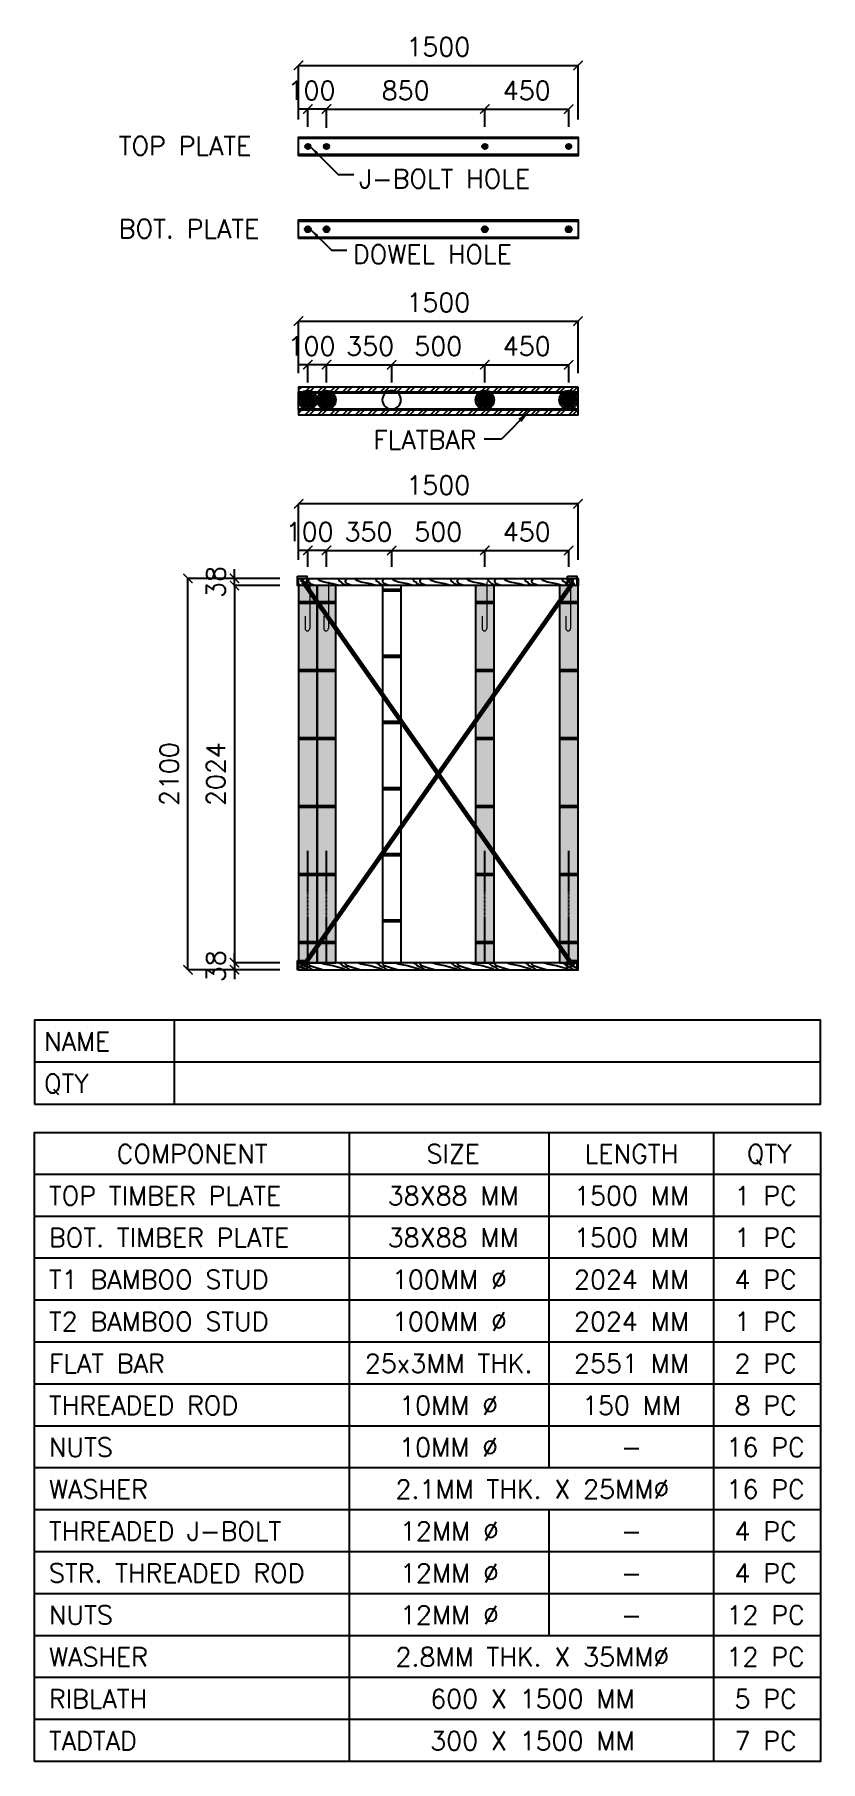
# Model space of a CAD drawing. Header units: inches. Extents: x 25 to 4244, y 15 to 9282.
import ezdxf
from ezdxf.enums import TextEntityAlignment as Align

# ---------------------------------------------------------------- set-up
doc = ezdxf.new("R2010")
doc.units = ezdxf.units.IN
doc.header["$MEASUREMENT"] = 0
doc.set_wipeout_variables(frame=1)
doc.linetypes.add('HIDDEN2', pattern=[4.7625, 3.175, -1.5875])
doc.layers.get('Defpoints').update_dxf_attribs({"color": 36, "true_color": 0x703800})
doc.layers.add('.', color=5, linetype='Continuous', lineweight=70)
for name, color, linetype in [('0-S1', 1, 'Continuous'), ('0-S2', 2, 'Continuous'), ('0-S8', 8, 'Continuous'), ('1CO', 1, 'Continuous'), ('A-BAMBOO POLE', 2, 'Continuous'), ('A-DIMENSIONS', 30, 'Continuous'), ('A-Hatch', 8, 'Continuous'), ('A-Main Text', 3, 'Continuous'), ('A-Specifications', 2, 'Continuous'), ('A-WALL', 4, 'Continuous'), ('AR-Bamboo Stud', 2, 'Continuous'), ('AR-Flatbar', 143, 'Continuous'), ('AR-FURNITURES', 9, 'Continuous'), ('AR-Panels', 4, 'Continuous'), ('AR-Timber Plate', 3, 'Continuous'), ('Bolts', 4, 'HIDDEN2'), ('Screw Dowel', 140, 'Continuous'), ('Screw J-Bolt', 64, 'Continuous')]:
    doc.layers.add(name, color=color, linetype=linetype)
doc.layers.add('VP', color=7, linetype='Continuous', plot=False)
doc.styles.add('LEROY', font='simplex.shx')
doc.dimstyles.new('DIM100', dxfattribs={"dimscale": 0, "dimtxt": 220, "dimasz": 180, "dimexe": 220, "dimexo": 250, "dimgap": 1, "dimtad": 1, "dimtoh": 1, "dimlfac": 0.001, "dimzin": 1, "dimdsep": 46, "dimtxsty": 'LEROY', "dimblk1": 'ORIGIN', "dimblk2": 'ORIGIN', "dimsah": 1, "dimcen": 0.18, "dimclrd": 30, "dimclre": 30, "dimclrt": 7, "dimazin": 0, "dimtfac": 1, "dimtix": 1, "dimtmove": 1, "dimatfit": 3, "dimfxl": 1, "dimtvp": 1, "dimtolj": 2, "dimtzin": 0, "dimarcsym": 0})

msp = doc.modelspace()

# ---------------------------------------------------------------- texts
at = {"layer": 'A-Main Text', "style": 'LEROY'}
for s, p in [('NAME', (76, 3827.8, 0)), ('QTY', (76, 3602.8, 0))]:
    msp.add_text(s, height=100, dxfattribs=at).set_placement(p)
for s, p in [('COMPONENT', (871, 3225.6, 0)), ('SIZE', (2272.4, 3225.6, 0)), ('LENGTH', (3229.5, 3225.6, 0)), ('QTY', (3968.5, 3225.6, 0)), ('38X88 MM', (2272.4, 3000.6, 0)), ('1500 MM', (3229.5, 3000.6, 0)), ('1 PC', (3949.5, 3000.6, 0)), ('38X88 MM', (2272.4, 2775.6, 0)), ('1500 MM', (3229.5, 2775.6, 0)), ('1 PC', (3949.5, 2775.6, 0)), ('100MM ∅', (2252.3, 2550.6, 0)), ('2024 MM', (3229.5, 2550.6, 0)), ('4 PC', (3949.5, 2550.6, 0)), ('100MM ∅', (2252.3, 2325.6, 0)), ('2024 MM', (3229.5, 2325.6, 0)), ('1 PC', (3949.5, 2325.6, 0)), ('25x3MM THK.', (2248.1, 2100.6, 0)), ('2551 MM', (3229.5, 2100.6, 0)), ('2 PC', (3949.5, 2100.6, 0)), ('10MM ∅', (2248.1, 1875.6, 0)), ('150 MM', (3229.5, 1875.6, 0)), ('8 PC', (3949.5, 1875.6, 0)), ('10MM ∅', (2248.1, 1650.6, 0)), ('-', (3229.5, 1650.6, 0)), ('16 PC', (3949.5, 1650.6, 0)), ('16 PC', (3949.5, 1425.6, 0)), ('12MM ∅', (2252.3, 1200.6, 0)), ('4 PC', (3949.5, 1200.6, 0)), ('-', (3229.5, 1200.6, 0)), ('12MM ∅', (2252.3, 975.6, 0)), ('4 PC', (3949.5, 975.6, 0)), ('-', (3229.5, 975.6, 0)), ('12MM ∅', (2252.3, 750.6, 0)), ('12 PC', (3949.5, 750.6, 0)), ('-', (3229.5, 750.6, 0)), ('12 PC', (3949.5, 525.6, 0)), ('5 PC', (3949.5, 300.6, 0)), ('7 PC', (3949.5, 75.6, 0))]:
    msp.add_text(s, height=100, dxfattribs=at).set_placement(p, align=Align.CENTER)
at = {"layer": 'A-Main Text', "ltscale": 0.2, "char_height": 100, "attachment_point": 3, "style": 'LEROY'}
for s, insert in [('\\pxql;TOP PLATE', (1543.6, 8734, -18333.7)), ('\\pxql;BOT. PLATE', (1543.6, 8289.4, -18333.7))]:
    msp.add_mtext_dynamic_manual_height_columns(s, width=1066.299, gutter_width=0.3, heights=[0], dxfattribs=dict(at, insert=insert))
at = {"layer": 'A-Main Text', "char_height": 100, "style": 'LEROY'}
for s, insert, width, attachment_point in [('TOP TIMBER PLATE', (102.4, 3100.6, 0), 1533.54, 1), ('BOT. TIMBER PLATE', (102.4, 2875.6, 0), 1533.54, 1), ('T1 BAMBOO STUD', (102.4, 2650.6, 0), 1399.607, 1), ('T2 BAMBOO STUD', (102.4, 2425.6, 0), 1399.607, 1), ('FLAT BAR', (102.4, 2200.6, 0), 1399.607, 1), ('THREADED ROD', (102.4, 1975.6, 0), 1710.934, 1), ('NUTS', (102.4, 1750.6, 0), 1399.607, 1), ('WASHER', (102.4, 1525.6, 0), 1399.607, 1), ('2.1MM THK. X 25MM∅ ', (2697.8, 1525.6, 0), 1841.691, 2), ('THREADED J-BOLT', (102.4, 1300.6, 0), 1632.871, 1), ('STR. THREADED ROD', (102.4, 1075.6, 0), 1980.468, 1), ('NUTS', (102.4, 850.6, 0), 1399.607, 1), ('WASHER', (102.4, 625.6, 0), 1399.607, 1), ('2.8MM THK. X 35MM∅ ', (2697.8, 625.6, 0), 1841.691, 2), ('RIBLATH', (102.4, 400.6, 0), 1399.607, 1), ('600 X 1500 MM', (2697.8, 400.6, 0), 1841.691, 2), ('TADTAD', (102.4, 175.6, 0), 1399.607, 1), ('300 X 1500 MM', (2697.8, 175.6, 0), 1841.691, 2)]:
    msp.add_mtext(s, dxfattribs=dict(at, insert=insert, width=width, attachment_point=attachment_point))
at = {"layer": 'A-Specifications', "ltscale": 0.2, "char_height": 100, "attachment_point": 3, "style": 'LEROY'}
for s, width, gutter_width, insert in [('\\pxql;J-BOLT HOLE', 1066.299, 0.3, (2833.8, 8557.7, -18333.7)), ('\\pxql;DOWEL HOLE', 1010.881, 0.3, (2744.9, 8152.4, -18333.7)), ('FLATBAR', 751.472, 0.5, (2396.9, 7157.4, -18333.7))]:
    msp.add_mtext_dynamic_manual_height_columns(s, width=width, gutter_width=gutter_width, heights=[0], dxfattribs=dict(at, insert=insert))

# ---------------------------------------------------------------- blocks, each defined once
blk = doc.blocks.new('bps1')
at = {"layer": 'AR-FURNITURES'}
h = blk.add_hatch(dxfattribs=at)
h.set_pattern_fill('ANSI37', color=256, scale=2)
h.set_pattern_definition([(45, (0, 0), (-4.490128, 4.490128), []), (135, (0, 0), (-4.490128, -4.490128), [])])
edge = h.paths.add_edge_path()
edge.add_ellipse((30825.3, -11129.5), major_axis=(-28.3, 28.3), ratio=1, start_angle=0, end_angle=360, ccw=False)
at = {"layer": 'A-BAMBOO POLE', "linetype": 'Continuous'}
blk.add_circle((30825.3, -11129.5), 50, dxfattribs=at)
at = {"layer": 'AR-FURNITURES', "linetype": 'Continuous', "extrusion": (0, 0, -1)}
blk.add_ellipse((30825.3, -11129.5), major_axis=(-28.3, 28.3), ratio=1, start_param=2.356935, end_param=8.64012, dxfattribs=at)
blk = doc.blocks.new('bpns1')
at = {"layer": 'A-BAMBOO POLE', "linetype": 'Continuous'}
blk.add_circle((31425.3, -11129.1), 50, dxfattribs=at)
blk = doc.blocks.new('DFGNGFHJGJHJ')
at = {"layer": 'AR-Timber Plate'}
blk.add_lwpolyline([(155890.3, -244974.4), (155890.3, -244886.4), (157390.3, -244886.4), (157390.3, -244974.4)], close=True, dxfattribs=at)
at = {"layer": 'VP'}
blk.add_lwpolyline([(155890.3, -244980.4), (155890.3, -244880.4), (157390.3, -244880.4), (157390.3, -244980.4)], close=True, dxfattribs=at)
at = {"layer": 'AR-Bamboo Stud', "rotation": 90}
for p in [(144810.8, -275749.7), (144910.8, -275749.7), (145760.8, -275749.7), (146210.8, -275749.7)]:
    blk.add_blockref('bps1', p, dxfattribs=at)
at = {"layer": 'AR-Bamboo Stud', "xscale": -1, "rotation": 270}
blk.add_blockref('bpns1', (167519.3, -276349.7), dxfattribs=at)
blk = doc.blocks.new('_ArchTick')
at = {"color": 0, "linetype": 'ByBlock', "const_width": 0.15}
blk.add_lwpolyline([(-0.5, -0.5), (0.5, 0.5)], dxfattribs=at)
blk = doc.blocks.new('*D36')
at = {"layer": 'A-DIMENSIONS', "color": 30, "transparency": 16777216}
for p, q in [((1592.4, 7415.1), (1592.4, 7509.4)), ((1592.4, 7509.4), (1942.4, 7509.4)), ((1942.4, 7415.1), (1942.4, 7509.4))]:
    blk.add_line(p, q, dxfattribs=at)
at = {"layer": 'Defpoints', "color": 0, "transparency": 16777216}
for p in [(1942.4, 7509.4), (1592.4, 7315.1), (1942.4, 7315.1)]:
    blk.add_point(p, dxfattribs=at)
at = {"layer": 'A-DIMENSIONS', "color": 30, "transparency": 16777216, "xscale": 50, "yscale": 50, "zscale": 50, "rotation": 180}
blk.add_blockref('_ArchTick', (1592.4, 7509.4), dxfattribs=at)
at = {"layer": 'A-DIMENSIONS', "color": 30, "transparency": 16777216, "xscale": 50, "yscale": 50, "zscale": 50}
blk.add_blockref('_ArchTick', (1942.4, 7509.4), dxfattribs=at)
at = {"layer": 'A-DIMENSIONS', "color": 3, "transparency": 16777216, "insert": (1826.8, 7609.4), "char_height": 100, "attachment_point": 5, "style": 'LEROY'}
blk.add_mtext('\\A2;350', dxfattribs=at)
blk = doc.blocks.new('*D37')
at = {"layer": 'A-DIMENSIONS', "color": 30, "transparency": 16777216}
for p, q in [((1442.4, 7465.1), (1442.4, 7744)), ((1442.4, 7744), (2942.4, 7744)), ((2942.4, 7465.1), (2942.4, 7744))]:
    blk.add_line(p, q, dxfattribs=at)
at = {"layer": 'Defpoints', "color": 0, "transparency": 16777216}
for p in [(2942.4, 7744), (1442.4, 7365.1), (2942.4, 7365.1)]:
    blk.add_point(p, dxfattribs=at)
at = {"layer": 'A-DIMENSIONS', "color": 30, "transparency": 16777216, "xscale": 50, "yscale": 50, "zscale": 50, "rotation": 180}
blk.add_blockref('_ArchTick', (1442.4, 7744), dxfattribs=at)
at = {"layer": 'A-DIMENSIONS', "color": 30, "transparency": 16777216, "xscale": 50, "yscale": 50, "zscale": 50}
blk.add_blockref('_ArchTick', (2942.4, 7744), dxfattribs=at)
at = {"layer": 'A-DIMENSIONS', "color": 3, "transparency": 16777216, "insert": (2192.4, 7844), "char_height": 100, "attachment_point": 5, "style": 'LEROY'}
blk.add_mtext('\\A2;1500', dxfattribs=at)
blk = doc.blocks.new('*D38')
at = {"layer": 'A-DIMENSIONS', "color": 30, "transparency": 16777216}
for p, q in [((1942.4, 7415.1), (1942.4, 7509.4)), ((1942.4, 7509.4), (2442.4, 7509.4)), ((2442.4, 7415.1), (2442.4, 7509.4))]:
    blk.add_line(p, q, dxfattribs=at)
at = {"layer": 'Defpoints', "color": 0, "transparency": 16777216}
for p in [(2442.4, 7509.4), (1942.4, 7315.1), (2442.4, 7315.1)]:
    blk.add_point(p, dxfattribs=at)
at = {"layer": 'A-DIMENSIONS', "color": 30, "transparency": 16777216, "xscale": 50, "yscale": 50, "zscale": 50, "rotation": 180}
blk.add_blockref('_ArchTick', (1942.4, 7509.4), dxfattribs=at)
at = {"layer": 'A-DIMENSIONS', "color": 30, "transparency": 16777216, "xscale": 50, "yscale": 50, "zscale": 50}
blk.add_blockref('_ArchTick', (2442.4, 7509.4), dxfattribs=at)
at = {"layer": 'A-DIMENSIONS', "color": 3, "transparency": 16777216, "insert": (2192.4, 7609.4), "char_height": 100, "attachment_point": 5, "style": 'LEROY'}
blk.add_mtext('\\A2;500', dxfattribs=at)
blk = doc.blocks.new('*D39')
at = {"layer": 'A-DIMENSIONS', "color": 30, "transparency": 16777216}
for p, q in [((1342.4, 6325), (1098.6, 6325)), ((1098.6, 6325), (1098.6, 4301)), ((1342.4, 4301), (1098.6, 4301))]:
    blk.add_line(p, q, dxfattribs=at)
at = {"layer": 'Defpoints', "color": 0, "transparency": 16777216}
for p in [(1442.4, 6325), (1098.6, 4301), (1442.4, 4301)]:
    blk.add_point(p, dxfattribs=at)
at = {"layer": 'A-DIMENSIONS', "color": 30, "transparency": 16777216, "xscale": 50, "yscale": 50, "zscale": 50}
for p, rotation in [((1098.6, 6325), 90), ((1098.6, 4301), 270)]:
    blk.add_blockref('_ArchTick', p, dxfattribs=dict(at, rotation=rotation))
at = {"layer": 'A-DIMENSIONS', "color": 3, "transparency": 16777216, "insert": (998.6, 5313), "char_height": 100, "attachment_point": 5, "rotation": 90, "style": 'LEROY'}
blk.add_mtext('\\A2;2024', dxfattribs=at)
blk = doc.blocks.new('*D40')
at = {"layer": 'A-DIMENSIONS', "color": 30, "transparency": 16777216}
for p, q in [((1098.6, 4301), (1098.6, 4351)), ((1342.4, 4301), (1098.6, 4301)), ((1098.6, 4301), (1098.6, 4263)), ((1342.4, 4263), (1098.6, 4263)), ((1098.6, 4263), (1098.6, 4213))]:
    blk.add_line(p, q, dxfattribs=at)
at = {"layer": 'Defpoints', "color": 0, "transparency": 16777216}
for p in [(1098.6, 4263), (1442.4, 4301), (1442.4, 4263)]:
    blk.add_point(p, dxfattribs=at)
at = {"layer": 'A-DIMENSIONS', "color": 30, "transparency": 16777216, "xscale": 50, "yscale": 50, "zscale": 50}
for p, rotation in [((1098.6, 4301), 270), ((1098.6, 4263), 90)]:
    blk.add_blockref('_ArchTick', p, dxfattribs=dict(at, rotation=rotation))
at = {"layer": 'A-DIMENSIONS', "color": 3, "transparency": 16777216, "insert": (998.6, 4282), "char_height": 100, "attachment_point": 5, "rotation": 90, "style": 'LEROY'}
blk.add_mtext('\\A2;38', dxfattribs=at)
blk = doc.blocks.new('*D41')
at = {"layer": 'A-DIMENSIONS', "color": 30, "transparency": 16777216}
for p, q in [((1098.6, 6363), (1098.6, 6413)), ((1342.4, 6363), (1098.6, 6363)), ((1098.6, 6325), (1098.6, 6363)), ((1342.4, 6325), (1098.6, 6325)), ((1098.6, 6325), (1098.6, 6275))]:
    blk.add_line(p, q, dxfattribs=at)
at = {"layer": 'Defpoints', "color": 0, "transparency": 16777216}
for p in [(1098.6, 6363), (1442.4, 6363), (1442.4, 6325)]:
    blk.add_point(p, dxfattribs=at)
at = {"layer": 'A-DIMENSIONS', "color": 30, "transparency": 16777216, "xscale": 50, "yscale": 50, "zscale": 50}
for p, rotation in [((1098.6, 6363), 270), ((1098.6, 6325), 90)]:
    blk.add_blockref('_ArchTick', p, dxfattribs=dict(at, rotation=rotation))
at = {"layer": 'A-DIMENSIONS', "color": 3, "transparency": 16777216, "insert": (998.6, 6344), "char_height": 100, "attachment_point": 5, "rotation": 90, "style": 'LEROY'}
blk.add_mtext('\\A2;38', dxfattribs=at)
blk = doc.blocks.new('*D42')
at = {"layer": 'A-DIMENSIONS', "color": 30, "transparency": 16777216}
for p, q in [((1592.4, 6425), (1592.4, 6513.2)), ((1592.4, 6513.2), (1942.4, 6513.2)), ((1942.4, 6425), (1942.4, 6513.2))]:
    blk.add_line(p, q, dxfattribs=at)
at = {"layer": 'Defpoints', "color": 0, "transparency": 16777216}
for p in [(1942.4, 6513.2), (1592.4, 6325), (1942.4, 6325)]:
    blk.add_point(p, dxfattribs=at)
at = {"layer": 'A-DIMENSIONS', "color": 30, "transparency": 16777216, "xscale": 50, "yscale": 50, "zscale": 50, "rotation": 180}
blk.add_blockref('_ArchTick', (1592.4, 6513.2), dxfattribs=at)
at = {"layer": 'A-DIMENSIONS', "color": 30, "transparency": 16777216, "xscale": 50, "yscale": 50, "zscale": 50}
blk.add_blockref('_ArchTick', (1942.4, 6513.2), dxfattribs=at)
at = {"layer": 'A-DIMENSIONS', "color": 3, "transparency": 16777216, "insert": (1817.6, 6613.2), "char_height": 100, "attachment_point": 5, "style": 'LEROY'}
blk.add_mtext('\\A2;350', dxfattribs=at)
blk = doc.blocks.new('*D43')
at = {"layer": 'A-DIMENSIONS', "color": 30, "transparency": 16777216}
for p, q in [((1942.4, 6425), (1942.4, 6513.2)), ((1942.4, 6513.2), (2442.4, 6513.2)), ((2442.4, 6425), (2442.4, 6513.2))]:
    blk.add_line(p, q, dxfattribs=at)
at = {"layer": 'Defpoints', "color": 0, "transparency": 16777216}
for p in [(2442.4, 6513.2), (1942.4, 6325), (2442.4, 6325)]:
    blk.add_point(p, dxfattribs=at)
at = {"layer": 'A-DIMENSIONS', "color": 30, "transparency": 16777216, "xscale": 50, "yscale": 50, "zscale": 50, "rotation": 180}
blk.add_blockref('_ArchTick', (1942.4, 6513.2), dxfattribs=at)
at = {"layer": 'A-DIMENSIONS', "color": 30, "transparency": 16777216, "xscale": 50, "yscale": 50, "zscale": 50}
blk.add_blockref('_ArchTick', (2442.4, 6513.2), dxfattribs=at)
at = {"layer": 'A-DIMENSIONS', "color": 3, "transparency": 16777216, "insert": (2192.4, 6613.2), "char_height": 100, "attachment_point": 5, "style": 'LEROY'}
blk.add_mtext('\\A2;500', dxfattribs=at)
blk = doc.blocks.new('*D44')
at = {"layer": 'A-DIMENSIONS', "color": 30, "transparency": 16777216}
for p, q in [((1442.4, 6463), (1442.4, 6763.2)), ((2942.4, 6763.2), (1442.4, 6763.2)), ((2942.4, 6463), (2942.4, 6763.2))]:
    blk.add_line(p, q, dxfattribs=at)
at = {"layer": 'Defpoints', "color": 0, "transparency": 16777216}
for p in [(1442.4, 6763.2), (1442.4, 6363), (2942.4, 6363)]:
    blk.add_point(p, dxfattribs=at)
at = {"layer": 'A-DIMENSIONS', "color": 30, "transparency": 16777216, "xscale": 50, "yscale": 50, "zscale": 50, "rotation": 180}
blk.add_blockref('_ArchTick', (1442.4, 6763.2), dxfattribs=at)
at = {"layer": 'A-DIMENSIONS', "color": 30, "transparency": 16777216, "xscale": 50, "yscale": 50, "zscale": 50}
blk.add_blockref('_ArchTick', (2942.4, 6763.2), dxfattribs=at)
at = {"layer": 'A-DIMENSIONS', "color": 3, "transparency": 16777216, "insert": (2192.4, 6863.2), "char_height": 100, "attachment_point": 5, "style": 'LEROY'}
blk.add_mtext('\\A2;1500', dxfattribs=at)
blk = doc.blocks.new('*D45')
at = {"layer": 'A-DIMENSIONS', "color": 30, "transparency": 16777216}
for p, q in [((1342.4, 6363), (848.6, 6363)), ((848.6, 4263), (848.6, 6363)), ((1342.4, 4263), (848.6, 4263))]:
    blk.add_line(p, q, dxfattribs=at)
at = {"layer": 'Defpoints', "color": 0, "transparency": 16777216}
for p in [(848.6, 6363), (1442.4, 6363), (1442.4, 4263)]:
    blk.add_point(p, dxfattribs=at)
at = {"layer": 'A-DIMENSIONS', "color": 30, "transparency": 16777216, "xscale": 50, "yscale": 50, "zscale": 50}
for p, rotation in [((848.6, 6363), 90), ((848.6, 4263), 270)]:
    blk.add_blockref('_ArchTick', p, dxfattribs=dict(at, rotation=rotation))
at = {"layer": 'A-DIMENSIONS', "color": 3, "transparency": 16777216, "insert": (748.6, 5313), "char_height": 100, "attachment_point": 5, "rotation": 90, "style": 'LEROY'}
blk.add_mtext('\\A2;2100', dxfattribs=at)
blk = doc.blocks.new('*D46')
at = {"layer": 'A-DIMENSIONS', "color": 30, "transparency": 16777216}
for p, q in [((2442.4, 7415.1), (2442.4, 7509.4)), ((2442.4, 7509.4), (2892.4, 7509.4)), ((2892.4, 7415.1), (2892.4, 7509.4))]:
    blk.add_line(p, q, dxfattribs=at)
at = {"layer": 'Defpoints', "color": 0, "transparency": 16777216}
for p in [(2892.4, 7509.4), (2442.4, 7315.1), (2892.4, 7315.1)]:
    blk.add_point(p, dxfattribs=at)
at = {"layer": 'A-DIMENSIONS', "color": 30, "transparency": 16777216, "xscale": 50, "yscale": 50, "zscale": 50, "rotation": 180}
blk.add_blockref('_ArchTick', (2442.4, 7509.4), dxfattribs=at)
at = {"layer": 'A-DIMENSIONS', "color": 30, "transparency": 16777216, "xscale": 50, "yscale": 50, "zscale": 50}
blk.add_blockref('_ArchTick', (2892.4, 7509.4), dxfattribs=at)
at = {"layer": 'A-DIMENSIONS', "color": 3, "transparency": 16777216, "insert": (2667.4, 7609.4), "char_height": 100, "attachment_point": 5, "style": 'LEROY'}
blk.add_mtext('\\A2;450', dxfattribs=at)
blk = doc.blocks.new('*D47')
at = {"layer": 'A-DIMENSIONS', "color": 30, "transparency": 16777216}
for p, q in [((2442.4, 6425), (2442.4, 6513.2)), ((2442.4, 6513.2), (2892.4, 6513.2)), ((2892.4, 6425), (2892.4, 6513.2))]:
    blk.add_line(p, q, dxfattribs=at)
at = {"layer": 'Defpoints', "color": 0, "transparency": 16777216}
for p in [(2892.4, 6513.2), (2442.4, 6325), (2892.4, 6325)]:
    blk.add_point(p, dxfattribs=at)
at = {"layer": 'A-DIMENSIONS', "color": 30, "transparency": 16777216, "xscale": 50, "yscale": 50, "zscale": 50, "rotation": 180}
blk.add_blockref('_ArchTick', (2442.4, 6513.2), dxfattribs=at)
at = {"layer": 'A-DIMENSIONS', "color": 30, "transparency": 16777216, "xscale": 50, "yscale": 50, "zscale": 50}
blk.add_blockref('_ArchTick', (2892.4, 6513.2), dxfattribs=at)
at = {"layer": 'A-DIMENSIONS', "color": 3, "transparency": 16777216, "insert": (2667.4, 6613.2), "char_height": 100, "attachment_point": 5, "style": 'LEROY'}
blk.add_mtext('\\A2;450', dxfattribs=at)
blk = doc.blocks.new('A$C62F95397')
at = {"layer": 'Bolts', "lineweight": 0, "ltscale": 0.25}
for p, q in [((25, 262.5), (25, 12.5)), ((0, 80.8), (0, 12.5))]:
    blk.add_line(p, q, dxfattribs=at)
blk.add_arc((12.5, 12.5), 12.5, 180, 0, dxfattribs=at)
blk = doc.blocks.new('N2N')
blk.add_wipeout([(98002.7, -26144.8), (97902.7, -26144.8), (97902.7, -28168.8), (98002.7, -28168.8)]).dxf.layer = '0-S8'
at = {"layer": '.', "linetype": 'Continuous'}
h = blk.add_hatch(dxfattribs=at)
h.set_pattern_fill('DOTS', color=8, scale=10)
h.set_pattern_definition([(0, (7e-06, 48.67), (7.9375, 15.875), [0, -15.875])])
h.paths.add_polyline_path([(98002.7, -26144.8), (97902.7, -26144.8), (97902.7, -28168.8), (98002.7, -28168.8)])
at = {"layer": '0-S1'}
h = blk.add_hatch(dxfattribs=at)
h.set_pattern_fill('_USER', color=256, scale=365, pattern_type=0)
h.set_pattern_definition([(0, (97902.7, -25880.27), (0, 365), [])])
edge = h.paths.add_edge_path()
edge.add_line((97902.7, -26144.8), (98002.7, -26144.8))
edge.add_line((98002.7, -26117.1), (98002.7, -28118.8))
edge.add_line((98002.7, -28118.8), (97902.7, -28118.8))
edge.add_line((97902.7, -28118.8), (97902.7, -26121.8))
h = blk.add_hatch(dxfattribs=at)
h.set_pattern_fill('_USER', color=256, scale=365, pattern_type=0)
h.set_pattern_definition([(0, (97902.7, -25890.27), (0, 365), [])])
edge = h.paths.add_edge_path()
edge.add_line((97902.7, -26144.8), (98002.7, -26144.8))
edge.add_line((98002.7, -26124.9), (98002.7, -28138.8))
edge.add_line((98002.7, -28138.8), (97902.7, -28138.8))
edge.add_line((97902.7, -28138.8), (97902.7, -26135.8))
at = {"layer": '0-S2'}
blk.add_lwpolyline([(98002.7, -26144.8), (97902.7, -26144.8), (97902.7, -28168.8), (98002.7, -28168.8)], close=True, dxfattribs=at)
at = {"layer": 'Bolts', "ltscale": 0.5}
blk.add_line((97952.6, -28168.8), (97952.6, -27568.8), dxfattribs=at)
at = {"layer": 'Bolts'}
blk.add_blockref('A$C62F95397', (97937.6, -26388.2), dxfattribs=at)
blk = doc.blocks.new('BFGGBN')
at = {"layer": '1CO'}
blk.add_circle((6736.6, -34195.3), 4.5, dxfattribs=at)
at = {"layer": 'Defpoints'}
blk.add_lwpolyline([(6711.6, -34170.3), (6761.6, -34170.3), (6761.6, -34220.3), (6711.6, -34220.3)], close=True, dxfattribs=at)
blk = doc.blocks.new('Type B')
at = {"layer": '0-S1'}
h = blk.add_hatch(dxfattribs=at)
h.set_pattern_fill('_USER', color=256, scale=355, pattern_type=0)
h.set_pattern_definition([(0, (10628.1, 16236), (0, 355), [])])
edge = h.paths.add_edge_path()
edge.add_line((9748.3, 18210), (9848.3, 18210))
edge.add_line((9848.3, 18190.6), (9848.3, 16216))
edge.add_line((9848.3, 16216), (9748.3, 16216))
edge.add_line((9748.3, 16216), (9748.3, 18189.5))
h = blk.add_hatch(dxfattribs=at)
h.set_pattern_fill('_USER', color=256, scale=355, pattern_type=0)
h.set_pattern_definition([(0, (10628.1, 16246), (0, 355), [])])
edge = h.paths.add_edge_path()
edge.add_line((9748.3, 18210), (9848.3, 18210))
edge.add_line((9848.3, 18210), (9848.3, 16236))
edge.add_line((9848.3, 16236), (9748.3, 16236))
edge.add_line((9748.3, 16236), (9748.3, 18210))
at = {"layer": 'AR-Bamboo Stud'}
blk.add_lwpolyline([(9848.3, 18210), (9748.3, 18210), (9748.3, 16186), (9848.3, 16186)], close=True, dxfattribs=at)
blk = doc.blocks.new('GDFGHGFHJ')
at = {"layer": 'A-Hatch'}
h = blk.add_hatch(dxfattribs=at)
h.set_pattern_fill('HWOD20E1', color=8, scale=4, pattern_type=2)
h.set_pattern_definition([(14.03624, (-3821, -276977.27), (2e-07, 200), [32.9848, -791.6363]), (14.03624, (-3621, -276977.27), (2e-07, 200), [32.9848, -791.6363]), (14.03624, (-3421, -276977.27), (2e-07, 200), [32.9848, -791.6363]), (14.03624, (-3221, -276977.27), (2e-07, 200), [32.9848, -791.6363]), (18.43495, (-3789, -276969.27), (3e-07, 200), [37.9473, -594.5082]), (18.43495, (-3589, -276969.27), (3e-07, 200), [37.9473, -594.5082]), (18.43495, (-3389, -276969.27), (3e-07, 200), [37.9473, -594.5082]), (21.80141, (-3753, -276957.27), (-5e-06, 200), [21.5407, -1055.4923]), (21.80141, (-3553, -276957.27), (-5e-06, 200), [21.5407, -1055.4923]), (21.80141, (-3353, -276957.27), (-5e-06, 200), [21.5407, -1055.4923]), (21.80141, (-3153, -276957.27), (-5e-06, 200), [21.5407, -1055.4923]), (21.80141, (-2953, -276957.27), (-5e-06, 200), [21.5407, -1055.4923]), (63.43495, (-3732.99, -276949.265), (-3e-06, 199.999995), [8.94427, -438.26932]), (90, (-3729, -276941.27), (-200, 1e-14), [8, -192]), (153.43495, (-3729, -276933.27), (1e-05, 200), [8.94427, -438.2693]), (153.43495, (-3529, -276933.27), (1e-05, 200), [8.94427, -438.2693]), (90, (-3737, -276929.27), (-200, 1e-14), [8, -192]), (45, (-3736.99, -276921.27), (1e-14, 200), [5.65685, -277.18585]), (45, (-3732.99, -276917.27), (1e-14, 200), [5.65685, -277.18585]), (90, (-3729, -276913.27), (-200, 1e-14), [4, -196]), (146.30994, (-3728.99, -276909.27), (-1e-05, 200), [14.4222, -706.68805]), (146.30994, (-3528.99, -276909.27), (-1e-05, 200), [14.4222, -706.68805]), (146.30994, (-3328.99, -276909.27), (-1e-05, 200), [14.4222, -706.68805]), (168.69008, (-3741, -276901.27), (-2e-05, 200), [20.3961, -999.4078]), (168.69008, (-3541, -276901.27), (-2e-05, 200), [20.3961, -999.4078]), (168.69008, (-3341, -276901.27), (-2e-05, 200), [20.3961, -999.4078]), (168.69008, (-3141, -276901.27), (-2e-05, 200), [20.3961, -999.4078]), (168.69008, (-2941, -276901.27), (-2e-05, 200), [20.3961, -999.4078]), (171.86989, (-3761, -276897.27), (2e-05, 200), [28.2843, -1385.9293]), (171.86989, (-3561, -276897.27), (2e-05, 200), [28.2843, -1385.9293]), (171.86989, (-3361, -276897.27), (2e-05, 200), [28.2843, -1385.9293]), (171.86989, (-3161, -276897.27), (2e-05, 200), [28.2843, -1385.9293]), (171.86989, (-2961, -276897.27), (2e-05, 200), [28.2843, -1385.9293]), (171.86989, (-2761, -276897.27), (2e-05, 200), [28.2843, -1385.9293]), (171.86989, (-2561, -276897.27), (2e-05, 200), [28.2843, -1385.9293]), (172.87498, (-3789, -276893.27), (-2e-06, 200), [32.249, -1580.2025]), (172.87498, (-3589, -276893.27), (-2e-06, 200), [32.249, -1580.2025]), (172.87498, (-3389, -276893.27), (-2e-06, 200), [32.249, -1580.2025]), (172.87498, (-3189, -276893.27), (-2e-06, 200), [32.249, -1580.2025]), (172.87498, (-2989, -276893.27), (-2e-06, 200), [32.249, -1580.2025]), (172.87498, (-2789, -276893.27), (-2e-06, 200), [32.249, -1580.2025]), (172.87498, (-2589, -276893.27), (-2e-06, 200), [32.249, -1580.2025]), (172.87498, (-2389, -276893.27), (-2e-06, 200), [32.249, -1580.2025]), (20.85446, (-3821, -277005.27), (-1e-06, 200), [89.889, -4404.552]), (20.85446, (-3621, -277005.27), (-1e-06, 200), [89.889, -4404.552]), (20.85446, (-3421, -277005.27), (-1e-06, 200), [89.889, -4404.552]), (20.85446, (-3221, -277005.27), (-1e-06, 200), [89.889, -4404.552]), (20.85446, (-3021, -277005.27), (-1e-06, 200), [89.889, -4404.552]), (20.85446, (-2821, -277005.27), (-1e-06, 200), [89.889, -4404.552]), (20.85446, (-2621, -277005.27), (-1e-06, 200), [89.889, -4404.552]), (20.85446, (-2421, -277005.27), (-1e-06, 200), [89.889, -4404.552]), (20.85446, (-2221, -277005.27), (-1e-06, 200), [89.889, -4404.552]), (20.85446, (-2021, -277005.27), (-1e-06, 200), [89.889, -4404.552]), (20.85446, (-1821, -277005.27), (-1e-06, 200), [89.889, -4404.552]), (20.85446, (-1621, -277005.27), (-1e-06, 200), [89.889, -4404.552]), (20.85446, (-1421, -277005.27), (-1e-06, 200), [89.889, -4404.552]), (20.85446, (-1221, -277005.27), (-1e-06, 200), [89.889, -4404.552]), (20.85446, (-1021, -277005.27), (-1e-06, 200), [89.889, -4404.552]), (20.85446, (-821, -277005.27), (-1e-06, 200), [89.889, -4404.552]), (20.85446, (-621, -277005.27), (-1e-06, 200), [89.889, -4404.552]), (20.85446, (-421, -277005.27), (-1e-06, 200), [89.889, -4404.552]), (20.85446, (-221, -277005.27), (-1e-06, 200), [89.889, -4404.552]), (20.85446, (-21, -277005.27), (-1e-06, 200), [89.889, -4404.552]), (20.85446, (179, -277005.27), (-1e-06, 200), [89.889, -4404.552]), (23.96249, (-3737, -276973.27), (-7e-06, 200), [39.3954, -1930.376]), (23.96249, (-3537, -276973.27), (-7e-06, 200), [39.3954, -1930.376]), (23.96249, (-3337, -276973.27), (-7e-06, 200), [39.3954, -1930.376]), (23.96249, (-3137, -276973.27), (-7e-06, 200), [39.3954, -1930.376]), (23.96249, (-2937, -276973.27), (-7e-06, 200), [39.3954, -1930.376]), (23.96249, (-2737, -276973.27), (-7e-06, 200), [39.3954, -1930.376]), (23.96249, (-2537, -276973.27), (-7e-06, 200), [39.3954, -1930.376]), (23.96249, (-2337, -276973.27), (-7e-06, 200), [39.3954, -1930.376]), (23.96249, (-2137, -276973.27), (-7e-06, 200), [39.3954, -1930.376]), (63.43495, (-3700.99, -276957.265), (-3e-06, 199.999995), [8.94427, -438.26932]), (108.43495, (-3696.99, -276949.265), (-9e-06, 200.000005), [12.6491, -619.8064]), (108.43495, (-3700.99, -276937.265), (-9e-06, 200.000005), [12.6491, -619.8064]), (45, (-3704.99, -276925.27), (1e-14, 200), [16.97056, -265.87216]), (71.56505, (-3692.99, -276913.265), (6e-06, 200.000006), [12.6491, -619.8064]), (135, (-3688.99, -276901.27), (1e-14, 200), [11.3137, -271.529]), (143.1301, (-3696.99, -276893.27), (-5e-07, 200), [20, -980]), (143.1301, (-3496.99, -276893.27), (-5e-07, 200), [20, -980]), (143.1301, (-3296.99, -276893.27), (-5e-07, 200), [20, -980]), (143.1301, (-3096.99, -276893.27), (-5e-07, 200), [20, -980]), (170.53767, (-3713, -276881.27), (2e-05, 200), [24.331, -1192.2214]), (170.53767, (-3513, -276881.27), (2e-05, 200), [24.331, -1192.2214]), (170.53767, (-3313, -276881.27), (2e-05, 200), [24.331, -1192.2214]), (170.53767, (-3113, -276881.27), (2e-05, 200), [24.331, -1192.2214]), (170.53767, (-2913, -276881.27), (2e-05, 200), [24.331, -1192.2214]), (170.53767, (-2713, -276881.27), (2e-05, 200), [24.331, -1192.2214]), (161.56505, (-3737, -276877.27), (1e-05, 200), [37.9473, -594.5082]), (161.56505, (-3537, -276877.27), (1e-05, 200), [37.9473, -594.5082]), (161.56505, (-3337, -276877.27), (1e-05, 200), [37.9473, -594.5082]), (170.53767, (-3773, -276865.27), (2e-05, 200), [48.6621, -1167.8904]), (170.53767, (-3573, -276865.27), (2e-05, 200), [48.6621, -1167.8904]), (170.53767, (-3373, -276865.27), (2e-05, 200), [48.6621, -1167.8904]), (170.53767, (-3173, -276865.27), (2e-05, 200), [48.6621, -1167.8904]), (170.53767, (-2973, -276865.27), (2e-05, 200), [48.6621, -1167.8904]), (170.53767, (-2773, -276865.27), (2e-05, 200), [48.6621, -1167.8904]), (116.56505, (-3740.99, -277025.265), (-1e-05, 200.000006), [8.94427, -438.26932]), (135, (-3744.99, -277017.27), (1e-14, 200), [11.3137, -271.529]), (63.43495, (-3752.99, -277009.265), (-3e-06, 199.999995), [8.94427, -438.26932]), (33.69007, (-3748.99, -277001.27), (7e-06, 200), [28.8444, -692.2659]), (33.69007, (-3548.99, -277001.27), (7e-06, 200), [28.8444, -692.2659]), (33.69007, (-3348.99, -277001.27), (7e-06, 200), [28.8444, -692.2659]), (26.56505, (-3725, -276985.27), (4e-06, 200), [35.7771, -411.4365]), (26.56505, (-3525, -276985.27), (4e-06, 200), [35.7771, -411.4365]), (15.9454, (-3693, -276969.27), (-3e-07, 200), [29.1204, -1426.9015]), (15.9454, (-3493, -276969.27), (-3e-07, 200), [29.1204, -1426.9015]), (15.9454, (-3293, -276969.27), (-3e-07, 200), [29.1204, -1426.9015]), (15.9454, (-3093, -276969.27), (-3e-07, 200), [29.1204, -1426.9015]), (15.9454, (-2893, -276969.27), (-3e-07, 200), [29.1204, -1426.9015]), (15.9454, (-2693, -276969.27), (-3e-07, 200), [29.1204, -1426.9015]), (15.9454, (-2493, -276969.27), (-3e-07, 200), [29.1204, -1426.9015]), (8.1301, (-3665, -276961.27), (5e-07, 200), [28.2843, -1385.9293]), (8.1301, (-3465, -276961.27), (5e-07, 200), [28.2843, -1385.9293]), (8.1301, (-3265, -276961.27), (5e-07, 200), [28.2843, -1385.9293]), (8.1301, (-3065, -276961.27), (5e-07, 200), [28.2843, -1385.9293]), (8.1301, (-2865, -276961.27), (5e-07, 200), [28.2843, -1385.9293]), (8.1301, (-2665, -276961.27), (5e-07, 200), [28.2843, -1385.9293]), (8.1301, (-2465, -276961.27), (5e-07, 200), [28.2843, -1385.9293]), (14.03624, (-3637, -276957.27), (2e-07, 200), [16.4924, -808.1287]), (14.03624, (-3437, -276957.27), (2e-07, 200), [16.4924, -808.1287]), (14.03624, (-3237, -276957.27), (2e-07, 200), [16.4924, -808.1287]), (14.03624, (-3037, -276957.27), (2e-07, 200), [16.4924, -808.1287]), (270, (-3741, -277025.27), (200, 1e-14), [4, -196]), (164.74489, (-3621, -276889.27), (-4e-06, 200), [45.607, -2234.744]), (164.74489, (-3421, -276889.27), (-4e-06, 200), [45.607, -2234.744]), (164.74489, (-3221, -276889.27), (-4e-06, 200), [45.607, -2234.744]), (164.74489, (-3021, -276889.27), (-4e-06, 200), [45.607, -2234.744]), (164.74489, (-2821, -276889.27), (-4e-06, 200), [45.607, -2234.744]), (164.74489, (-2621, -276889.27), (-4e-06, 200), [45.607, -2234.744]), (164.74489, (-2421, -276889.27), (-4e-06, 200), [45.607, -2234.744]), (164.74489, (-2221, -276889.27), (-4e-06, 200), [45.607, -2234.744]), (164.74489, (-2021, -276889.27), (-4e-06, 200), [45.607, -2234.744]), (164.74489, (-1821, -276889.27), (-4e-06, 200), [45.607, -2234.744]), (164.74489, (-1621, -276889.27), (-4e-06, 200), [45.607, -2234.744]), (159.44395, (-3665, -276877.27), (-2e-05, 200), [34.176, -1674.6248]), (159.44395, (-3465, -276877.27), (-2e-05, 200), [34.176, -1674.6248]), (159.44395, (-3265, -276877.27), (-2e-05, 200), [34.176, -1674.6248]), (159.44395, (-3065, -276877.27), (-2e-05, 200), [34.176, -1674.6248]), (159.44395, (-2865, -276877.27), (-2e-05, 200), [34.176, -1674.6248]), (159.44395, (-2665, -276877.27), (-2e-05, 200), [34.176, -1674.6248]), (159.44395, (-2465, -276877.27), (-2e-05, 200), [34.176, -1674.6248]), (159.44395, (-2265, -276877.27), (-2e-05, 200), [34.176, -1674.6248]), (135, (-3696.99, -276865.27), (1e-14, 200), [11.3137, -271.529]), (90, (-3705, -276857.27), (-200, 1e-14), [8, -192]), (63.43495, (-3704.99, -276849.265), (-3e-06, 199.999995), [8.94427, -438.26932]), (90, (-3701, -276841.27), (-200, 1e-14), [8, -192]), (90, (-3701, -276833.27), (-200, 1e-14), [4, -196]), (9.46232, (-3821, -276953.27), (2e-06, 200), [24.331, -1192.2214]), (9.46232, (-3621, -276953.27), (2e-06, 200), [24.331, -1192.2214]), (9.46232, (-3421, -276953.27), (2e-06, 200), [24.331, -1192.2214]), (9.46232, (-3221, -276953.27), (2e-06, 200), [24.331, -1192.2214]), (9.46232, (-3021, -276953.27), (2e-06, 200), [24.331, -1192.2214]), (9.46232, (-2821, -276953.27), (2e-06, 200), [24.331, -1192.2214]), (21.80141, (-3797, -276949.27), (-5e-06, 200), [21.5407, -1055.4923]), (21.80141, (-3597, -276949.27), (-5e-06, 200), [21.5407, -1055.4923]), (21.80141, (-3397, -276949.27), (-5e-06, 200), [21.5407, -1055.4923]), (21.80141, (-3197, -276949.27), (-5e-06, 200), [21.5407, -1055.4923]), (21.80141, (-2997, -276949.27), (-5e-06, 200), [21.5407, -1055.4923]), (45, (-3776.99, -276941.27), (1e-14, 200), [11.3137, -271.529]), (108.43495, (-3768.99, -276933.265), (-9e-06, 200.000005), [12.6491, -619.8064]), (153.43495, (-3773, -276921.27), (1e-05, 200), [17.88854, -429.32504]), (153.43495, (-3573, -276921.27), (1e-05, 200), [17.88854, -429.32504]), (165.96376, (-3789, -276913.27), (5e-06, 200), [16.4924, -808.1287]), (165.96376, (-3589, -276913.27), (5e-06, 200), [16.4924, -808.1287]), (165.96376, (-3389, -276913.27), (5e-06, 200), [16.4924, -808.1287]), (165.96376, (-3189, -276913.27), (5e-06, 200), [16.4924, -808.1287]), (165.96376, (-3805, -276909.27), (5e-06, 200), [16.4924, -808.1287]), (165.96376, (-3605, -276909.27), (5e-06, 200), [16.4924, -808.1287]), (165.96376, (-3405, -276909.27), (5e-06, 200), [16.4924, -808.1287]), (165.96376, (-3205, -276909.27), (5e-06, 200), [16.4924, -808.1287]), (158.19859, (-3621, -276857.27), (-2e-05, 200), [21.5407, -1055.4923]), (158.19859, (-3421, -276857.27), (-2e-05, 200), [21.5407, -1055.4923]), (158.19859, (-3221, -276857.27), (-2e-05, 200), [21.5407, -1055.4923]), (158.19859, (-3021, -276857.27), (-2e-05, 200), [21.5407, -1055.4923]), (158.19859, (-2821, -276857.27), (-2e-05, 200), [21.5407, -1055.4923]), (153.43495, (-3641, -276849.27), (1e-05, 200), [8.94427, -438.2693]), (153.43495, (-3441, -276849.27), (1e-05, 200), [8.94427, -438.2693]), (135, (-3648.99, -276845.27), (1e-14, 200), [11.3137, -271.529]), (90, (-3657, -276837.27), (-200, 1e-14), [4, -196]), (45, (-3656.99, -276833.27), (1e-14, 200), [5.65685, -277.18585]), (165.96376, (-3621, -276905.27), (5e-06, 200), [32.9848, -791.6363]), (165.96376, (-3421, -276905.27), (5e-06, 200), [32.9848, -791.6363]), (165.96376, (-3221, -276905.27), (5e-06, 200), [32.9848, -791.6363]), (165.96376, (-3021, -276905.27), (5e-06, 200), [32.9848, -791.6363]), (161.56505, (-3653, -276897.27), (1e-05, 200), [25.2982, -607.1573]), (161.56505, (-3453, -276897.27), (1e-05, 200), [25.2982, -607.1573]), (161.56505, (-3253, -276897.27), (1e-05, 200), [25.2982, -607.1573]), (149.03624, (-3677, -276889.27), (1e-05, 200), [23.3238, -1142.8666]), (149.03624, (-3477, -276889.27), (1e-05, 200), [23.3238, -1142.8666]), (149.03624, (-3277, -276889.27), (1e-05, 200), [23.3238, -1142.8666]), (149.03624, (-3077, -276889.27), (1e-05, 200), [23.3238, -1142.8666]), (149.03624, (-2877, -276889.27), (1e-05, 200), [23.3238, -1142.8666]), (153.43495, (-3697, -276877.27), (1e-05, 200), [26.8328, -420.38077]), (153.43495, (-3497, -276877.27), (1e-05, 200), [26.8328, -420.38077]), (135, (-3720.99, -276865.27), (1e-14, 200), [11.3137, -271.529]), (153.43495, (-3729, -276857.27), (1e-05, 200), [8.94427, -438.2693]), (153.43495, (-3529, -276857.27), (1e-05, 200), [8.94427, -438.2693]), (108.43495, (-3736.99, -276853.265), (-9e-06, 200.000005), [12.6491, -619.8064]), (90, (-3741, -276841.27), (-200, 1e-14), [12, -188]), (195.94539, (-3621, -276977.27), (2e-05, 200), [29.1204, -1426.9015]), (195.94539, (-3421, -276977.27), (2e-05, 200), [29.1204, -1426.9015]), (195.94539, (-3221, -276977.27), (2e-05, 200), [29.1204, -1426.9015]), (195.94539, (-3021, -276977.27), (2e-05, 200), [29.1204, -1426.9015]), (195.94539, (-2821, -276977.27), (2e-05, 200), [29.1204, -1426.9015]), (195.94539, (-2621, -276977.27), (2e-05, 200), [29.1204, -1426.9015]), (195.94539, (-2421, -276977.27), (2e-05, 200), [29.1204, -1426.9015]), (206.56506, (-3649, -276985.27), (-3e-05, 200), [8.94427, -438.2693]), (206.56506, (-3449, -276985.27), (-3e-05, 200), [8.94427, -438.2693]), (180, (-3621, -277005.27), (-2e-14, -200), [8, -192]), (90, (-3701, -277029.27), (-200, 1e-14), [12, -188]), (45, (-3700.99, -277017.27), (1e-14, 200), [5.65685, -277.18585]), (45, (-3696.99, -277013.27), (1e-14, 200), [11.3137, -271.529]), (0, (-3689, -277005.27), (0, 200), [12, -188]), (18.43495, (-3677, -277005.27), (3e-07, 200), [12.6491, -619.8064]), (18.43495, (-3477, -277005.27), (3e-07, 200), [12.6491, -619.8064]), (18.43495, (-3277, -277005.27), (3e-07, 200), [12.6491, -619.8064]), (90, (-3665, -277001.27), (-200, 1e-14), [8, -192]), (26.56505, (-3665, -276993.27), (4e-06, 200), [8.94427, -438.2693]), (26.56505, (-3465, -276993.27), (4e-06, 200), [8.94427, -438.2693]), (45, (-3652.99, -277029.27), (1e-14, 200), [5.65685, -277.18585]), (26.56505, (-3649, -277025.27), (4e-06, 200), [8.94427, -438.2693]), (26.56505, (-3449, -277025.27), (4e-06, 200), [8.94427, -438.2693]), (26.56505, (-3641, -277021.27), (4e-06, 200), [8.94427, -438.2693]), (26.56505, (-3441, -277021.27), (4e-06, 200), [8.94427, -438.2693]), (90, (-3633, -277017.27), (-200, 1e-14), [4, -196]), (90, (-3633, -277013.27), (-200, 1e-14), [4, -196]), (45, (-3632.99, -277009.27), (1e-14, 200), [5.65685, -277.18585])])
h.paths.add_polyline_path([(157390.6, -246010), (155890.6, -246009.8), (155890.6, -245971.9), (157390.6, -245971.8)])
h = blk.add_hatch(dxfattribs=at)
h.set_pattern_fill('HWOD20E1', color=8, scale=4, pattern_type=2)
h.set_pattern_definition([(14.03624, (-3821, -279027.25), (2e-07, 200), [32.9848, -791.6363]), (14.03624, (-3621, -279027.25), (2e-07, 200), [32.9848, -791.6363]), (14.03624, (-3421, -279027.25), (2e-07, 200), [32.9848, -791.6363]), (14.03624, (-3221, -279027.25), (2e-07, 200), [32.9848, -791.6363]), (18.43495, (-3789, -279019.25), (3e-07, 200), [37.9473, -594.5082]), (18.43495, (-3589, -279019.25), (3e-07, 200), [37.9473, -594.5082]), (18.43495, (-3389, -279019.25), (3e-07, 200), [37.9473, -594.5082]), (21.80141, (-3753, -279007.25), (-5e-06, 200), [21.5407, -1055.4923]), (21.80141, (-3553, -279007.25), (-5e-06, 200), [21.5407, -1055.4923]), (21.80141, (-3353, -279007.25), (-5e-06, 200), [21.5407, -1055.4923]), (21.80141, (-3153, -279007.25), (-5e-06, 200), [21.5407, -1055.4923]), (21.80141, (-2953, -279007.25), (-5e-06, 200), [21.5407, -1055.4923]), (63.43495, (-3732.99, -278999.25), (-3e-06, 199.999995), [8.94427, -438.26932]), (90, (-3729, -278991.25), (-200, 1e-14), [8, -192]), (153.43495, (-3729, -278983.25), (1e-05, 200), [8.94427, -438.2693]), (153.43495, (-3529, -278983.25), (1e-05, 200), [8.94427, -438.2693]), (90, (-3737, -278979.25), (-200, 1e-14), [8, -192]), (45, (-3736.99, -278971.25), (1e-14, 200), [5.65685, -277.18585]), (45, (-3732.99, -278967.25), (1e-14, 200), [5.65685, -277.18585]), (90, (-3729, -278963.25), (-200, 1e-14), [4, -196]), (146.30994, (-3728.99, -278959.25), (-1e-05, 200), [14.4222, -706.68805]), (146.30994, (-3528.99, -278959.25), (-1e-05, 200), [14.4222, -706.68805]), (146.30994, (-3328.99, -278959.25), (-1e-05, 200), [14.4222, -706.68805]), (168.69008, (-3741, -278951.25), (-2e-05, 200), [20.3961, -999.4078]), (168.69008, (-3541, -278951.25), (-2e-05, 200), [20.3961, -999.4078]), (168.69008, (-3341, -278951.25), (-2e-05, 200), [20.3961, -999.4078]), (168.69008, (-3141, -278951.25), (-2e-05, 200), [20.3961, -999.4078]), (168.69008, (-2941, -278951.25), (-2e-05, 200), [20.3961, -999.4078]), (171.86989, (-3761, -278947.25), (2e-05, 200), [28.2843, -1385.9293]), (171.86989, (-3561, -278947.25), (2e-05, 200), [28.2843, -1385.9293]), (171.86989, (-3361, -278947.25), (2e-05, 200), [28.2843, -1385.9293]), (171.86989, (-3161, -278947.25), (2e-05, 200), [28.2843, -1385.9293]), (171.86989, (-2961, -278947.25), (2e-05, 200), [28.2843, -1385.9293]), (171.86989, (-2761, -278947.25), (2e-05, 200), [28.2843, -1385.9293]), (171.86989, (-2561, -278947.25), (2e-05, 200), [28.2843, -1385.9293]), (172.87498, (-3789, -278943.25), (-2e-06, 200), [32.249, -1580.2025]), (172.87498, (-3589, -278943.25), (-2e-06, 200), [32.249, -1580.2025]), (172.87498, (-3389, -278943.25), (-2e-06, 200), [32.249, -1580.2025]), (172.87498, (-3189, -278943.25), (-2e-06, 200), [32.249, -1580.2025]), (172.87498, (-2989, -278943.25), (-2e-06, 200), [32.249, -1580.2025]), (172.87498, (-2789, -278943.25), (-2e-06, 200), [32.249, -1580.2025]), (172.87498, (-2589, -278943.25), (-2e-06, 200), [32.249, -1580.2025]), (172.87498, (-2389, -278943.25), (-2e-06, 200), [32.249, -1580.2025]), (20.85446, (-3821, -279055.25), (-1e-06, 200), [89.889, -4404.552]), (20.85446, (-3621, -279055.25), (-1e-06, 200), [89.889, -4404.552]), (20.85446, (-3421, -279055.25), (-1e-06, 200), [89.889, -4404.552]), (20.85446, (-3221, -279055.25), (-1e-06, 200), [89.889, -4404.552]), (20.85446, (-3021, -279055.25), (-1e-06, 200), [89.889, -4404.552]), (20.85446, (-2821, -279055.25), (-1e-06, 200), [89.889, -4404.552]), (20.85446, (-2621, -279055.25), (-1e-06, 200), [89.889, -4404.552]), (20.85446, (-2421, -279055.25), (-1e-06, 200), [89.889, -4404.552]), (20.85446, (-2221, -279055.25), (-1e-06, 200), [89.889, -4404.552]), (20.85446, (-2021, -279055.25), (-1e-06, 200), [89.889, -4404.552]), (20.85446, (-1821, -279055.25), (-1e-06, 200), [89.889, -4404.552]), (20.85446, (-1621, -279055.25), (-1e-06, 200), [89.889, -4404.552]), (20.85446, (-1421, -279055.25), (-1e-06, 200), [89.889, -4404.552]), (20.85446, (-1221, -279055.25), (-1e-06, 200), [89.889, -4404.552]), (20.85446, (-1021, -279055.25), (-1e-06, 200), [89.889, -4404.552]), (20.85446, (-821, -279055.25), (-1e-06, 200), [89.889, -4404.552]), (20.85446, (-621, -279055.25), (-1e-06, 200), [89.889, -4404.552]), (20.85446, (-421, -279055.25), (-1e-06, 200), [89.889, -4404.552]), (20.85446, (-221, -279055.25), (-1e-06, 200), [89.889, -4404.552]), (20.85446, (-21, -279055.25), (-1e-06, 200), [89.889, -4404.552]), (20.85446, (179, -279055.25), (-1e-06, 200), [89.889, -4404.552]), (23.96249, (-3737, -279023.25), (-7e-06, 200), [39.3954, -1930.376]), (23.96249, (-3537, -279023.25), (-7e-06, 200), [39.3954, -1930.376]), (23.96249, (-3337, -279023.25), (-7e-06, 200), [39.3954, -1930.376]), (23.96249, (-3137, -279023.25), (-7e-06, 200), [39.3954, -1930.376]), (23.96249, (-2937, -279023.25), (-7e-06, 200), [39.3954, -1930.376]), (23.96249, (-2737, -279023.25), (-7e-06, 200), [39.3954, -1930.376]), (23.96249, (-2537, -279023.25), (-7e-06, 200), [39.3954, -1930.376]), (23.96249, (-2337, -279023.25), (-7e-06, 200), [39.3954, -1930.376]), (23.96249, (-2137, -279023.25), (-7e-06, 200), [39.3954, -1930.376]), (63.43495, (-3700.99, -279007.25), (-3e-06, 199.999995), [8.94427, -438.26932]), (108.43495, (-3696.99, -278999.254), (-9e-06, 200.000005), [12.6491, -619.8064]), (108.43495, (-3700.99, -278987.254), (-9e-06, 200.000005), [12.6491, -619.8064]), (45, (-3704.99, -278975.25), (1e-14, 200), [16.97056, -265.87216]), (71.56505, (-3692.99, -278963.254), (6e-06, 200.000006), [12.6491, -619.8064]), (135, (-3688.99, -278951.25), (1e-14, 200), [11.3137, -271.529]), (143.1301, (-3696.99, -278943.25), (-5e-07, 200), [20, -980]), (143.1301, (-3496.99, -278943.25), (-5e-07, 200), [20, -980]), (143.1301, (-3296.99, -278943.25), (-5e-07, 200), [20, -980]), (143.1301, (-3096.99, -278943.25), (-5e-07, 200), [20, -980]), (170.53767, (-3713, -278931.25), (2e-05, 200), [24.331, -1192.2214]), (170.53767, (-3513, -278931.25), (2e-05, 200), [24.331, -1192.2214]), (170.53767, (-3313, -278931.25), (2e-05, 200), [24.331, -1192.2214]), (170.53767, (-3113, -278931.25), (2e-05, 200), [24.331, -1192.2214]), (170.53767, (-2913, -278931.25), (2e-05, 200), [24.331, -1192.2214]), (170.53767, (-2713, -278931.25), (2e-05, 200), [24.331, -1192.2214]), (161.56505, (-3737, -278927.25), (1e-05, 200), [37.9473, -594.5082]), (161.56505, (-3537, -278927.25), (1e-05, 200), [37.9473, -594.5082]), (161.56505, (-3337, -278927.25), (1e-05, 200), [37.9473, -594.5082]), (170.53767, (-3773, -278915.25), (2e-05, 200), [48.6621, -1167.8904]), (170.53767, (-3573, -278915.25), (2e-05, 200), [48.6621, -1167.8904]), (170.53767, (-3373, -278915.25), (2e-05, 200), [48.6621, -1167.8904]), (170.53767, (-3173, -278915.25), (2e-05, 200), [48.6621, -1167.8904]), (170.53767, (-2973, -278915.25), (2e-05, 200), [48.6621, -1167.8904]), (170.53767, (-2773, -278915.25), (2e-05, 200), [48.6621, -1167.8904]), (116.56505, (-3740.99, -279075.25), (-1e-05, 200.000006), [8.94427, -438.26932]), (135, (-3744.99, -279067.25), (1e-14, 200), [11.3137, -271.529]), (63.43495, (-3752.99, -279059.25), (-3e-06, 199.999995), [8.94427, -438.26932]), (33.69007, (-3748.99, -279051.25), (7e-06, 200), [28.8444, -692.2659]), (33.69007, (-3548.99, -279051.25), (7e-06, 200), [28.8444, -692.2659]), (33.69007, (-3348.99, -279051.25), (7e-06, 200), [28.8444, -692.2659]), (26.56505, (-3725, -279035.25), (4e-06, 200), [35.7771, -411.4365]), (26.56505, (-3525, -279035.25), (4e-06, 200), [35.7771, -411.4365]), (15.9454, (-3693, -279019.25), (-3e-07, 200), [29.1204, -1426.9015]), (15.9454, (-3493, -279019.25), (-3e-07, 200), [29.1204, -1426.9015]), (15.9454, (-3293, -279019.25), (-3e-07, 200), [29.1204, -1426.9015]), (15.9454, (-3093, -279019.25), (-3e-07, 200), [29.1204, -1426.9015]), (15.9454, (-2893, -279019.25), (-3e-07, 200), [29.1204, -1426.9015]), (15.9454, (-2693, -279019.25), (-3e-07, 200), [29.1204, -1426.9015]), (15.9454, (-2493, -279019.25), (-3e-07, 200), [29.1204, -1426.9015]), (8.1301, (-3665, -279011.25), (5e-07, 200), [28.2843, -1385.9293]), (8.1301, (-3465, -279011.25), (5e-07, 200), [28.2843, -1385.9293]), (8.1301, (-3265, -279011.25), (5e-07, 200), [28.2843, -1385.9293]), (8.1301, (-3065, -279011.25), (5e-07, 200), [28.2843, -1385.9293]), (8.1301, (-2865, -279011.25), (5e-07, 200), [28.2843, -1385.9293]), (8.1301, (-2665, -279011.25), (5e-07, 200), [28.2843, -1385.9293]), (8.1301, (-2465, -279011.25), (5e-07, 200), [28.2843, -1385.9293]), (14.03624, (-3637, -279007.25), (2e-07, 200), [16.4924, -808.1287]), (14.03624, (-3437, -279007.25), (2e-07, 200), [16.4924, -808.1287]), (14.03624, (-3237, -279007.25), (2e-07, 200), [16.4924, -808.1287]), (14.03624, (-3037, -279007.25), (2e-07, 200), [16.4924, -808.1287]), (270, (-3741, -279075.25), (200, 1e-14), [4, -196]), (164.74489, (-3621, -278939.25), (-4e-06, 200), [45.607, -2234.744]), (164.74489, (-3421, -278939.25), (-4e-06, 200), [45.607, -2234.744]), (164.74489, (-3221, -278939.25), (-4e-06, 200), [45.607, -2234.744]), (164.74489, (-3021, -278939.25), (-4e-06, 200), [45.607, -2234.744]), (164.74489, (-2821, -278939.25), (-4e-06, 200), [45.607, -2234.744]), (164.74489, (-2621, -278939.25), (-4e-06, 200), [45.607, -2234.744]), (164.74489, (-2421, -278939.25), (-4e-06, 200), [45.607, -2234.744]), (164.74489, (-2221, -278939.25), (-4e-06, 200), [45.607, -2234.744]), (164.74489, (-2021, -278939.25), (-4e-06, 200), [45.607, -2234.744]), (164.74489, (-1821, -278939.25), (-4e-06, 200), [45.607, -2234.744]), (164.74489, (-1621, -278939.25), (-4e-06, 200), [45.607, -2234.744]), (159.44395, (-3665, -278927.25), (-2e-05, 200), [34.176, -1674.6248]), (159.44395, (-3465, -278927.25), (-2e-05, 200), [34.176, -1674.6248]), (159.44395, (-3265, -278927.25), (-2e-05, 200), [34.176, -1674.6248]), (159.44395, (-3065, -278927.25), (-2e-05, 200), [34.176, -1674.6248]), (159.44395, (-2865, -278927.25), (-2e-05, 200), [34.176, -1674.6248]), (159.44395, (-2665, -278927.25), (-2e-05, 200), [34.176, -1674.6248]), (159.44395, (-2465, -278927.25), (-2e-05, 200), [34.176, -1674.6248]), (159.44395, (-2265, -278927.25), (-2e-05, 200), [34.176, -1674.6248]), (135, (-3696.99, -278915.25), (1e-14, 200), [11.3137, -271.529]), (90, (-3705, -278907.25), (-200, 1e-14), [8, -192]), (63.43495, (-3704.99, -278899.25), (-3e-06, 199.999995), [8.94427, -438.26932]), (90, (-3701, -278891.25), (-200, 1e-14), [8, -192]), (90, (-3701, -278883.25), (-200, 1e-14), [4, -196]), (9.46232, (-3821, -279003.25), (2e-06, 200), [24.331, -1192.2214]), (9.46232, (-3621, -279003.25), (2e-06, 200), [24.331, -1192.2214]), (9.46232, (-3421, -279003.25), (2e-06, 200), [24.331, -1192.2214]), (9.46232, (-3221, -279003.25), (2e-06, 200), [24.331, -1192.2214]), (9.46232, (-3021, -279003.25), (2e-06, 200), [24.331, -1192.2214]), (9.46232, (-2821, -279003.25), (2e-06, 200), [24.331, -1192.2214]), (21.80141, (-3797, -278999.25), (-5e-06, 200), [21.5407, -1055.4923]), (21.80141, (-3597, -278999.25), (-5e-06, 200), [21.5407, -1055.4923]), (21.80141, (-3397, -278999.25), (-5e-06, 200), [21.5407, -1055.4923]), (21.80141, (-3197, -278999.25), (-5e-06, 200), [21.5407, -1055.4923]), (21.80141, (-2997, -278999.25), (-5e-06, 200), [21.5407, -1055.4923]), (45, (-3776.99, -278991.25), (1e-14, 200), [11.3137, -271.529]), (108.43495, (-3768.99, -278983.254), (-9e-06, 200.000005), [12.6491, -619.8064]), (153.43495, (-3773, -278971.25), (1e-05, 200), [17.88854, -429.32504]), (153.43495, (-3573, -278971.25), (1e-05, 200), [17.88854, -429.32504]), (165.96376, (-3789, -278963.25), (5e-06, 200), [16.4924, -808.1287]), (165.96376, (-3589, -278963.25), (5e-06, 200), [16.4924, -808.1287]), (165.96376, (-3389, -278963.25), (5e-06, 200), [16.4924, -808.1287]), (165.96376, (-3189, -278963.25), (5e-06, 200), [16.4924, -808.1287]), (165.96376, (-3805, -278959.25), (5e-06, 200), [16.4924, -808.1287]), (165.96376, (-3605, -278959.25), (5e-06, 200), [16.4924, -808.1287]), (165.96376, (-3405, -278959.25), (5e-06, 200), [16.4924, -808.1287]), (165.96376, (-3205, -278959.25), (5e-06, 200), [16.4924, -808.1287]), (158.19859, (-3621, -278907.25), (-2e-05, 200), [21.5407, -1055.4923]), (158.19859, (-3421, -278907.25), (-2e-05, 200), [21.5407, -1055.4923]), (158.19859, (-3221, -278907.25), (-2e-05, 200), [21.5407, -1055.4923]), (158.19859, (-3021, -278907.25), (-2e-05, 200), [21.5407, -1055.4923]), (158.19859, (-2821, -278907.25), (-2e-05, 200), [21.5407, -1055.4923]), (153.43495, (-3641, -278899.25), (1e-05, 200), [8.94427, -438.2693]), (153.43495, (-3441, -278899.25), (1e-05, 200), [8.94427, -438.2693]), (135, (-3648.99, -278895.25), (1e-14, 200), [11.3137, -271.529]), (90, (-3657, -278887.25), (-200, 1e-14), [4, -196]), (45, (-3656.99, -278883.25), (1e-14, 200), [5.65685, -277.18585]), (165.96376, (-3621, -278955.25), (5e-06, 200), [32.9848, -791.6363]), (165.96376, (-3421, -278955.25), (5e-06, 200), [32.9848, -791.6363]), (165.96376, (-3221, -278955.25), (5e-06, 200), [32.9848, -791.6363]), (165.96376, (-3021, -278955.25), (5e-06, 200), [32.9848, -791.6363]), (161.56505, (-3653, -278947.25), (1e-05, 200), [25.2982, -607.1573]), (161.56505, (-3453, -278947.25), (1e-05, 200), [25.2982, -607.1573]), (161.56505, (-3253, -278947.25), (1e-05, 200), [25.2982, -607.1573]), (149.03624, (-3677, -278939.25), (1e-05, 200), [23.3238, -1142.8666]), (149.03624, (-3477, -278939.25), (1e-05, 200), [23.3238, -1142.8666]), (149.03624, (-3277, -278939.25), (1e-05, 200), [23.3238, -1142.8666]), (149.03624, (-3077, -278939.25), (1e-05, 200), [23.3238, -1142.8666]), (149.03624, (-2877, -278939.25), (1e-05, 200), [23.3238, -1142.8666]), (153.43495, (-3697, -278927.25), (1e-05, 200), [26.8328, -420.38077]), (153.43495, (-3497, -278927.25), (1e-05, 200), [26.8328, -420.38077]), (135, (-3720.99, -278915.25), (1e-14, 200), [11.3137, -271.529]), (153.43495, (-3729, -278907.25), (1e-05, 200), [8.94427, -438.2693]), (153.43495, (-3529, -278907.25), (1e-05, 200), [8.94427, -438.2693]), (108.43495, (-3736.99, -278903.254), (-9e-06, 200.000005), [12.6491, -619.8064]), (90, (-3741, -278891.25), (-200, 1e-14), [12, -188]), (195.94539, (-3621, -279027.25), (2e-05, 200), [29.1204, -1426.9015]), (195.94539, (-3421, -279027.25), (2e-05, 200), [29.1204, -1426.9015]), (195.94539, (-3221, -279027.25), (2e-05, 200), [29.1204, -1426.9015]), (195.94539, (-3021, -279027.25), (2e-05, 200), [29.1204, -1426.9015]), (195.94539, (-2821, -279027.25), (2e-05, 200), [29.1204, -1426.9015]), (195.94539, (-2621, -279027.25), (2e-05, 200), [29.1204, -1426.9015]), (195.94539, (-2421, -279027.25), (2e-05, 200), [29.1204, -1426.9015]), (206.56506, (-3649, -279035.25), (-3e-05, 200), [8.94427, -438.2693]), (206.56506, (-3449, -279035.25), (-3e-05, 200), [8.94427, -438.2693]), (180, (-3621, -279055.25), (-2e-14, -200), [8, -192]), (90, (-3701, -279079.25), (-200, 1e-14), [12, -188]), (45, (-3700.99, -279067.25), (1e-14, 200), [5.65685, -277.18585]), (45, (-3696.99, -279063.25), (1e-14, 200), [11.3137, -271.529]), (0, (-3689, -279055.25), (0, 200), [12, -188]), (18.43495, (-3677, -279055.25), (3e-07, 200), [12.6491, -619.8064]), (18.43495, (-3477, -279055.25), (3e-07, 200), [12.6491, -619.8064]), (18.43495, (-3277, -279055.25), (3e-07, 200), [12.6491, -619.8064]), (90, (-3665, -279051.25), (-200, 1e-14), [8, -192]), (26.56505, (-3665, -279043.25), (4e-06, 200), [8.94427, -438.2693]), (26.56505, (-3465, -279043.25), (4e-06, 200), [8.94427, -438.2693]), (45, (-3652.99, -279079.25), (1e-14, 200), [5.65685, -277.18585]), (26.56505, (-3649, -279075.25), (4e-06, 200), [8.94427, -438.2693]), (26.56505, (-3449, -279075.25), (4e-06, 200), [8.94427, -438.2693]), (26.56505, (-3641, -279071.25), (4e-06, 200), [8.94427, -438.2693]), (26.56505, (-3441, -279071.25), (4e-06, 200), [8.94427, -438.2693]), (90, (-3633, -279067.25), (-200, 1e-14), [4, -196]), (90, (-3633, -279063.25), (-200, 1e-14), [4, -196]), (45, (-3632.99, -279059.25), (1e-14, 200), [5.65685, -277.18585])])
h.paths.add_polyline_path([(157390.6, -248072), (155890.6, -248071.9), (155890.6, -248033.9), (157390.6, -248033.8)])
at = {"layer": 'AR-Bamboo Stud'}
blk.add_blockref('Type B', (146592.3, -264219.9), dxfattribs=at)
for p in [(58087.9, -219865), (58938, -219865), (59387.9, -219865)]:
    blk.add_blockref('N2N', p, dxfattribs=at)
at = {"layer": 'A-WALL'}
for p in [(150623, -211789.6), (150623, -213851.6)]:
    blk.add_blockref('BFGGBN', p, dxfattribs=at)
at = {"layer": 'AR-Bamboo Stud'}
blk.add_blockref('N2N', (57987.9, -219865), dxfattribs=at)
at = {"layer": 'AR-Flatbar', "ltscale": 50, "const_width": 25}
for points in [[(155915.6, -245990.8), (157365.6, -248052.9)], [(157365.6, -245990.9), (155915.6, -248052.8)]]:
    blk.add_lwpolyline(points, dxfattribs=at)
at = {"layer": 'AR-Timber Plate'}
for points in [[(155890.6, -245971.8), (157390.6, -245971.9), (157390.6, -246009.9), (155890.6, -246009.8)], [(157390.6, -248033.9), (155890.6, -248033.8), (155890.6, -248071.8), (157390.6, -248071.9)]]:
    blk.add_lwpolyline(points, close=True, dxfattribs=at)
at = {"layer": 'A-WALL'}
for p in [(149173, -211789.6), (149173, -213851.5)]:
    blk.add_blockref('BFGGBN', p, dxfattribs=at)
blk = doc.blocks.new('*D48')
at = {"layer": 'A-DIMENSIONS', "color": 30, "transparency": 16777216}
for p, q in [((1492.4, 7509.4), (1442.4, 7509.4)), ((1492.4, 7415.1), (1492.4, 7509.4)), ((1592.4, 7509.4), (1492.4, 7509.4)), ((1592.4, 7415.1), (1592.4, 7509.4)), ((1592.4, 7509.4), (1642.4, 7509.4))]:
    blk.add_line(p, q, dxfattribs=at)
at = {"layer": 'Defpoints', "color": 0, "transparency": 16777216}
for p in [(1492.4, 7509.4), (1492.4, 7315.1), (1592.4, 7315.1)]:
    blk.add_point(p, dxfattribs=at)
at = {"layer": 'A-DIMENSIONS', "color": 30, "transparency": 16777216, "xscale": 50, "yscale": 50, "zscale": 50}
blk.add_blockref('_ArchTick', (1492.4, 7509.4), dxfattribs=at)
at = {"layer": 'A-DIMENSIONS', "color": 30, "transparency": 16777216, "xscale": 50, "yscale": 50, "zscale": 50, "rotation": 180}
blk.add_blockref('_ArchTick', (1592.4, 7509.4), dxfattribs=at)
at = {"layer": 'A-DIMENSIONS', "color": 3, "transparency": 16777216, "insert": (1512.1, 7609.4), "char_height": 100, "attachment_point": 5, "style": 'LEROY'}
blk.add_mtext('\\A2;100', dxfattribs=at)
blk = doc.blocks.new('*D49')
at = {"layer": 'A-DIMENSIONS', "color": 30, "transparency": 16777216}
for p, q in [((1492.5, 6513.2), (1442.5, 6513.2)), ((1492.5, 6425), (1492.5, 6513.2)), ((1592.4, 6513.2), (1492.5, 6513.2)), ((1592.4, 6425), (1592.4, 6513.2)), ((1592.4, 6513.2), (1642.4, 6513.2))]:
    blk.add_line(p, q, dxfattribs=at)
at = {"layer": 'Defpoints', "color": 0, "transparency": 16777216}
for p in [(1492.5, 6513.2), (1492.5, 6325), (1592.4, 6325)]:
    blk.add_point(p, dxfattribs=at)
at = {"layer": 'A-DIMENSIONS', "color": 30, "transparency": 16777216, "xscale": 50, "yscale": 50, "zscale": 50}
blk.add_blockref('_ArchTick', (1492.5, 6513.2), dxfattribs=at)
at = {"layer": 'A-DIMENSIONS', "color": 30, "transparency": 16777216, "xscale": 50, "yscale": 50, "zscale": 50, "rotation": 180}
blk.add_blockref('_ArchTick', (1592.4, 6513.2), dxfattribs=at)
at = {"layer": 'A-DIMENSIONS', "color": 3, "transparency": 16777216, "insert": (1501.8, 6613.2), "char_height": 100, "attachment_point": 5, "style": 'LEROY'}
blk.add_mtext('\\A2;100', dxfattribs=at)
blk = doc.blocks.new('*D32')
at = {"layer": 'A-DIMENSIONS', "color": 30, "transparency": 16777216}
for p, q in [((1442.4, 8825.1), (1442.4, 9115.9)), ((1442.4, 9115.9), (2942.4, 9115.9)), ((2942.4, 8825.1), (2942.4, 9115.9))]:
    blk.add_line(p, q, dxfattribs=at)
at = {"layer": 'Defpoints', "color": 0, "transparency": 16777216}
for p in [(2942.4, 9115.9), (1442.4, 8725.1), (2942.4, 8725.1)]:
    blk.add_point(p, dxfattribs=at)
at = {"layer": 'A-DIMENSIONS', "color": 30, "transparency": 16777216, "xscale": 50, "yscale": 50, "zscale": 50, "rotation": 180}
blk.add_blockref('_ArchTick', (1442.4, 9115.9), dxfattribs=at)
at = {"layer": 'A-DIMENSIONS', "color": 30, "transparency": 16777216, "xscale": 50, "yscale": 50, "zscale": 50}
blk.add_blockref('_ArchTick', (2942.4, 9115.9), dxfattribs=at)
at = {"layer": 'A-DIMENSIONS', "color": 3, "transparency": 16777216, "insert": (2192.4, 9215.9), "char_height": 100, "attachment_point": 5, "style": 'LEROY'}
blk.add_mtext('\\A2;1500', dxfattribs=at)
blk = doc.blocks.new('*D33')
at = {"layer": 'A-DIMENSIONS', "color": 30, "transparency": 16777216}
for p, q in [((1592.4, 8781.1), (1592.4, 8881.4)), ((1592.4, 8881.4), (2442.4, 8881.4)), ((2442.4, 8787.1), (2442.4, 8881.4))]:
    blk.add_line(p, q, dxfattribs=at)
at = {"layer": 'Defpoints', "color": 0, "transparency": 16777216}
for p in [(2442.4, 8881.4), (1592.4, 8681.1), (2442.4, 8687.1)]:
    blk.add_point(p, dxfattribs=at)
at = {"layer": 'A-DIMENSIONS', "color": 30, "transparency": 16777216, "xscale": 50, "yscale": 50, "zscale": 50, "rotation": 180}
blk.add_blockref('_ArchTick', (1592.4, 8881.4), dxfattribs=at)
at = {"layer": 'A-DIMENSIONS', "color": 30, "transparency": 16777216, "xscale": 50, "yscale": 50, "zscale": 50}
blk.add_blockref('_ArchTick', (2442.4, 8881.4), dxfattribs=at)
at = {"layer": 'A-DIMENSIONS', "color": 3, "transparency": 16777216, "insert": (2017.4, 8981.4), "char_height": 100, "attachment_point": 5, "style": 'LEROY'}
blk.add_mtext('\\A2;850', dxfattribs=at)
blk = doc.blocks.new('*D34')
at = {"layer": 'A-DIMENSIONS', "color": 30, "transparency": 16777216}
for p, q in [((2442.4, 8787.1), (2442.4, 8881.4)), ((2442.4, 8881.4), (2892.4, 8881.4)), ((2892.4, 8787.1), (2892.4, 8881.4))]:
    blk.add_line(p, q, dxfattribs=at)
at = {"layer": 'Defpoints', "color": 0, "transparency": 16777216}
for p in [(2892.4, 8881.4), (2442.4, 8687.1), (2892.4, 8687.1)]:
    blk.add_point(p, dxfattribs=at)
at = {"layer": 'A-DIMENSIONS', "color": 30, "transparency": 16777216, "xscale": 50, "yscale": 50, "zscale": 50, "rotation": 180}
blk.add_blockref('_ArchTick', (2442.4, 8881.4), dxfattribs=at)
at = {"layer": 'A-DIMENSIONS', "color": 30, "transparency": 16777216, "xscale": 50, "yscale": 50, "zscale": 50}
blk.add_blockref('_ArchTick', (2892.4, 8881.4), dxfattribs=at)
at = {"layer": 'A-DIMENSIONS', "color": 3, "transparency": 16777216, "insert": (2667.4, 8981.4), "char_height": 100, "attachment_point": 5, "style": 'LEROY'}
blk.add_mtext('\\A2;450', dxfattribs=at)
blk = doc.blocks.new('*D35')
at = {"layer": 'A-DIMENSIONS', "color": 30, "transparency": 16777216}
for p, q in [((1492.4, 8881.4), (1442.4, 8881.4)), ((1492.4, 8787.1), (1492.4, 8881.4)), ((1592.4, 8881.4), (1492.4, 8881.4)), ((1592.4, 8787.1), (1592.4, 8881.4)), ((1592.4, 8881.4), (1642.4, 8881.4))]:
    blk.add_line(p, q, dxfattribs=at)
at = {"layer": 'Defpoints', "color": 0, "transparency": 16777216}
for p in [(1492.4, 8881.4), (1492.4, 8687.1), (1592.4, 8687.1)]:
    blk.add_point(p, dxfattribs=at)
at = {"layer": 'A-DIMENSIONS', "color": 30, "transparency": 16777216, "xscale": 50, "yscale": 50, "zscale": 50}
blk.add_blockref('_ArchTick', (1492.4, 8881.4), dxfattribs=at)
at = {"layer": 'A-DIMENSIONS', "color": 30, "transparency": 16777216, "xscale": 50, "yscale": 50, "zscale": 50, "rotation": 180}
blk.add_blockref('_ArchTick', (1592.4, 8881.4), dxfattribs=at)
at = {"layer": 'A-DIMENSIONS', "color": 3, "transparency": 16777216, "insert": (1512.1, 8981.4), "char_height": 100, "attachment_point": 5, "style": 'LEROY'}
blk.add_mtext('\\A2;100', dxfattribs=at)
blk = doc.blocks.new('srthtfghjfghtrrdre')
at = {"layer": 'Screw J-Bolt'}
h = blk.add_hatch(color=256, dxfattribs=at)
h.dxf.hatch_style = 1
h.paths.add_polyline_path([(91218.9, 31514.7, 1), (91190.9, 31514.7, 1)])
blk.add_circle((91204.9, 31514.7), 14, dxfattribs=at)
blk = doc.blocks.new('_ORIGIN')
at = {"color": 0, "linetype": 'ByBlock'}
blk.add_line((-0.5, 0), (-1, 0), dxfattribs=at)
blk.add_circle((0, 0), 0.5, dxfattribs=at)
blk = doc.blocks.new('32mm Hole')
at = {"layer": 'Screw Dowel'}
h = blk.add_hatch(color=256, dxfattribs=at)
h.dxf.hatch_style = 1
h.paths.add_polyline_path([(92138.9, 31231.2, 1), (92170.9, 31231.2, 1)])
blk.add_circle((92154.9, 31231.2), 16, dxfattribs=at)

# ---------------------------------------------------------------- dimensions: what is measured, and where the dimension line sits
at = {"layer": 'A-DIMENSIONS'}
for base, p1, p2, picture, middle in [((2942.4, 9115.9, -18333.7), (1442.4, 8725.1, -18333.7), (2942.4, 8725.1, -18333.7), '*D32', (2192.4, 9215.9, -18333.7)), ((2442.4, 8881.4, -18333.7), (1592.4, 8681.1, -18333.7), (2442.4, 8687.1, -18333.7), '*D33', (2017.4, 8981.4, -18333.7)), ((2892.4, 8881.4, -18333.7), (2442.4, 8687.1, -18333.7), (2892.4, 8687.1, -18333.7), '*D34', (2667.4, 8981.4, -18333.7)), ((2942.4, 7744, -18333.7), (1442.4, 7365.1, -18333.7), (2942.4, 7365.1, -18333.7), '*D37', (2192.4, 7844, -18333.7)), ((2442.4, 7509.4, -18333.7), (1942.4, 7315.1, -18333.7), (2442.4, 7315.1, -18333.7), '*D38', (2192.4, 7609.4, -18333.7)), ((2892.4, 7509.4, -18333.7), (2442.4, 7315.1, -18333.7), (2892.4, 7315.1, -18333.7), '*D46', (2667.4, 7609.4, -18333.7)), ((1442.4, 6763.2, -18333.7), (2942.4, 6363, -18333.7), (1442.4, 6363, -18333.7), '*D44', (2192.4, 6863.2, -18333.7)), ((2442.4, 6513.2, -18333.7), (1942.4, 6325, -18333.7), (2442.4, 6325, -18333.7), '*D43', (2192.4, 6613.2, -18333.7)), ((2892.4, 6513.2, -18333.7), (2442.4, 6325, -18333.7), (2892.4, 6325, -18333.7), '*D47', (2667.4, 6613.2, -18333.7))]:
    dim = msp.add_linear_dim(base=base, p1=p1, p2=p2, dimstyle='DIM100', override={"dimscale": 1, "dimtxt": 100, "dimasz": 50, "dimexe": 0, "dimexo": 100, "dimgap": 50, "dimdec": 0, "dimlfac": 1, "dimblk1": 'ArchTick', "dimblk2": 'ArchTick', "dimclrt": 3, "dimlwd": -1, "dimlwe": -1}, dxfattribs=at)
    dim.commit()
    dim.dimension.update_dxf_attribs({"geometry": picture, "text_midpoint": middle})
for base, p1, p2, picture, middle in [((1492.4, 8881.4, -18333.7), (1592.4, 8687.1, -18333.7), (1492.4, 8687.1, -18333.7), '*D35', (1512.1, 8881.4, -18333.7)), ((1492.4, 7509.4, -18333.7), (1592.4, 7315.1, -18333.7), (1492.4, 7315.1, -18333.7), '*D48', (1512.1, 7509.4, -18333.7)), ((1942.4, 7509.4, -18333.7), (1592.4, 7315.1, -18333.7), (1942.4, 7315.1, -18333.7), '*D36', (1826.8, 7509.4, -18333.7)), ((1942.4, 6513.2, -18333.7), (1592.4, 6325, -18333.7), (1942.4, 6325, -18333.7), '*D42', (1817.6, 6513.2, -18333.7))]:
    dim = msp.add_linear_dim(base=base, p1=p1, p2=p2, dimstyle='DIM100', override={"dimscale": 1, "dimtxt": 100, "dimasz": 50, "dimexe": 0, "dimexo": 100, "dimgap": 50, "dimdec": 0, "dimlfac": 1, "dimblk1": 'ArchTick', "dimblk2": 'ArchTick', "dimclrt": 3, "dimlwd": -1, "dimlwe": -1}, dxfattribs=at)
    dim.commit()
    dim.dimension.update_dxf_attribs({"geometry": picture, "text_midpoint": middle, "dimtype": 160})
for base, p1, p2, picture, middle in [((1098.6, 6363, -18333.7), (1442.4, 6325, -18333.7), (1442.4, 6363, -18333.7), '*D41', (998.6, 6344, -18333.7)), ((848.6, 6363, -18333.7), (1442.4, 4263, -18333.7), (1442.4, 6363, -18333.7), '*D45', (748.6, 5313, -18333.7)), ((1098.6, 4301, -18333.7), (1442.4, 6325, -18333.7), (1442.4, 4301, -18333.7), '*D39', (998.6, 5313, -18333.7)), ((1098.6, 4263, -18333.7), (1442.4, 4301, -18333.7), (1442.4, 4263, -18333.7), '*D40', (998.6, 4282, -18333.7))]:
    dim = msp.add_linear_dim(base=base, p1=p1, p2=p2, angle=90, dimstyle='DIM100', override={"dimscale": 1, "dimtxt": 100, "dimasz": 50, "dimexe": 0, "dimexo": 100, "dimgap": 50, "dimdec": 0, "dimlfac": 1, "dimblk1": 'ArchTick', "dimblk2": 'ArchTick', "dimclrt": 3, "dimlwd": -1, "dimlwe": -1}, dxfattribs=at)
    dim.commit()
    dim.dimension.update_dxf_attribs({"geometry": picture, "text_midpoint": middle})

# ---------------------------------------------------------------- hatches: boundary and pattern name
at = {"layer": 'A-Hatch'}
h = msp.add_hatch(dxfattribs=at)
h.set_pattern_fill('ANSI32', color=8, scale=5)
h.set_pattern_definition([(45, (-43567.1, 3471.977), (-33.67596, 33.67596), []), (45, (-43544.647, 3471.977), (-33.67596, 33.67596), [])])
h.paths.add_polyline_path([(2942.4, 7390.1), (1442.4, 7390.1), (1442.4, 7365.1), (2942.4, 7365.1)])
h = msp.add_hatch(dxfattribs=at)
h.set_pattern_fill('ANSI32', color=8, scale=5)
h.set_pattern_definition([(45, (-43567.097, 3346.976), (-33.67596, 33.67596), []), (45, (-43544.646, 3346.976), (-33.67596, 33.67596), [])])
h.paths.add_polyline_path([(2942.4, 7265.1), (1442.4, 7265.1), (1442.4, 7240.1), (2942.4, 7240.1)])

# ---------------------------------------------------------------- linework, layer by layer
at = {"layer": '0-S1', "elevation": -18333.7}
for points in [[(2942.4, 7390.1), (1442.4, 7390.1), (1442.4, 7365.1), (2942.4, 7365.1)], [(2942.4, 7265.1), (1442.4, 7265.1), (1442.4, 7240.1), (2942.4, 7240.1)]]:
    msp.add_lwpolyline(points, close=True, dxfattribs=at)
at = {"layer": '0-S2'}
for p, q in [((775.3, 3991.9, 0), (775.3, 3541.9, 0)), ((4243.9, 3766.9, 0), (25.3, 3766.9, 0)), ((1716.7, 14.7, 0), (1716.7, 3389.7, 0)), ((2787.8, 1589.7, 0), (2787.8, 3389.7, 0)), ((3671.2, 14.7, 0), (3671.2, 3389.7, 0)), ((4243.9, 3164.7, 0), (25.3, 3164.7, 0)), ((4243.9, 2939.7, 0), (25.3, 2939.7, 0)), ((4243.9, 2714.7, 0), (25.3, 2714.7, 0)), ((4243.9, 2489.7, 0), (25.3, 2489.7, 0)), ((4243.9, 2264.7, 0), (25.3, 2264.7, 0)), ((4243.9, 2039.7, 0), (25.3, 2039.7, 0)), ((4243.9, 1814.7, 0), (25.3, 1814.7, 0)), ((4243.9, 1589.7, 0), (25.3, 1589.7, 0)), ((4243.9, 1364.7, 0), (25.3, 1364.7, 0)), ((2787.8, 689.7, 0), (2787.8, 1364.7, 0)), ((4243.9, 1139.7, 0), (25.3, 1139.7, 0)), ((4243.9, 914.7, 0), (25.3, 914.7, 0)), ((4243.9, 689.7, 0), (25.3, 689.7, 0)), ((4243.9, 464.7, 0), (25.3, 464.7, 0)), ((4243.9, 239.7, 0), (25.3, 239.7, 0))]:
    msp.add_line(p, q, dxfattribs=at)
at = {"layer": '0-S2', "elevation": 0}
for points in [[(25.3, 3541.9), (4243.9, 3541.9), (4243.9, 3991.9), (25.3, 3991.9)], [(25.3, 14.7), (25.3, 3389.7), (4243.9, 3389.7), (4243.9, 14.7)]]:
    msp.add_lwpolyline(points, close=True, dxfattribs=at)
at = {"layer": 'AR-Flatbar', "const_width": 5, "elevation": -18333.7}
msp.add_lwpolyline([(1442.4, 7271.1), (2942.4, 7271.1)], dxfattribs=at)
at = {"layer": 'AR-Timber Plate', "elevation": -18333.7}
for points in [[(1442.4, 8637.1), (1442.4, 8725.1), (2942.4, 8725.1), (2942.4, 8637.1)], [(1442.4, 8192.5), (1442.4, 8280.5), (2942.4, 8280.5), (2942.4, 8192.5)]]:
    msp.add_lwpolyline(points, close=True, dxfattribs=at)
at = {"layer": 'VP', "elevation": -18333.7}
for points in [[(1442.4, 8631.1), (1442.4, 8731.1), (2942.4, 8731.1), (2942.4, 8631.1)], [(1442.4, 8186.5), (1442.4, 8286.5), (2942.4, 8286.5), (2942.4, 8186.5)]]:
    msp.add_lwpolyline(points, close=True, dxfattribs=at)

# ---------------------------------------------------------------- block references
at = {"layer": 'AR-Panels'}
for name, p in [('srthtfghjfghtrrdre', (-89712.5, -22833.6, -18333.7)), ('srthtfghjfghtrrdre', (-89612.5, -22833.6, -18333.7)), ('srthtfghjfghtrrdre', (-88762.5, -22833.6, -18333.7)), ('srthtfghjfghtrrdre', (-88312.5, -22833.6, -18333.7)), ('32mm Hole', (-90662.5, -22994.6, -18333.7)), ('32mm Hole', (-90562.5, -22994.6, -18333.7)), ('32mm Hole', (-89712.5, -22994.6, -18333.7)), ('32mm Hole', (-89262.5, -22994.6, -18333.7)), ('DFGNGFHJGJHJ', (-154448.2, 252245.5, -18333.7))]:
    msp.add_blockref(name, p, dxfattribs=at)

msp.set_redraw_order([(e.dxf.handle, doc.entitydb.next_handle()) for e in msp.query("TEXT MTEXT ATTDEF DIMENSION ARC_DIMENSION")])  # texts and dimensions are drawn at this point

# ---------------------------------------------------------------- leaders
at = {"layer": '0-S1', "ltscale": 0.2}
for points, override in [([(1505.5, 8680, -18333.7), (1655.8, 8529.7, -18333.7), (1738.6, 8529.7, -18333.7)], {"dimscale": 0.05, "dimasz": 1000, "dimtad": 0, "dimclrd": 256}), ([(1507.4, 8235.5, -18333.7), (1618.7, 8124.3, -18333.7), (1701.4, 8124.3, -18333.7)], {"dimscale": 0.05, "dimasz": 1000, "dimtad": 0, "dimclrd": 256}), ([(2683.9, 7263.7, -18333.7), (2530.9, 7110.7, -18333.7), (2439.2, 7110.7, -18333.7)], {"dimscale": 0.05, "dimasz": 1500, "dimtad": 0, "dimclrd": 256})]:
    msp.add_leader(points, dimstyle='DIM100', override=override, dxfattribs=at)

# ---------------------------------------------------------------- next in the draw order: block references
at = {"layer": 'AR-Panels'}
msp.add_blockref('GDFGHGFHJ', (-154448.2, 252334.9, -18333.7), dxfattribs=at)

# ---------------------------------------------------------------- next in the draw order: dimensions: what is measured, and where the dimension line sits
at = {"layer": 'A-DIMENSIONS'}
dim = msp.add_linear_dim(base=(1492.5, 6513.2, -18333.7), p1=(1592.4, 6325, -18333.7), p2=(1492.5, 6325, -18333.7), dimstyle='DIM100', override={"dimscale": 1, "dimtxt": 100, "dimasz": 50, "dimexe": 0, "dimexo": 100, "dimgap": 50, "dimdec": 0, "dimlfac": 1, "dimblk1": 'ArchTick', "dimblk2": 'ArchTick', "dimclrt": 3, "dimlwd": -1, "dimlwe": -1}, dxfattribs=at)
dim.commit()
dim.dimension.update_dxf_attribs({"geometry": '*D49', "text_midpoint": (1501.8, 6513.2, -18333.7), "dimtype": 160})

doc.saveas('drawing.dxf')
